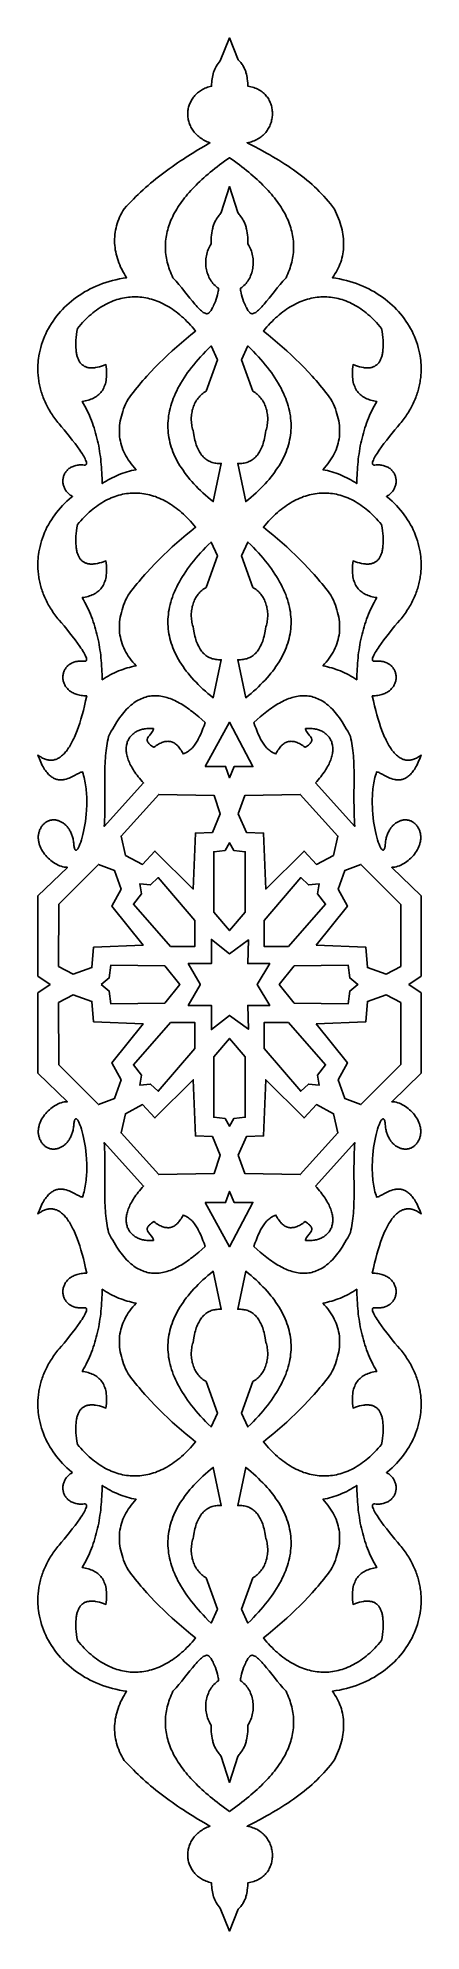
# Model space of a CAD drawing. Extents: x 205 to 285, y -198 to 197.
import ezdxf

# ---------------------------------------------------------------- set-up
doc = ezdxf.new("R2010")
doc.units = 0
doc.layers.add('LAYER_1', color=18, linetype='CONTINUOUS')

msp = doc.modelspace()

# ---------------------------------------------------------------- linework, layer by layer
at = {"layer": 'LAYER_1'}
for points in [[(212.41, -101.83), (212.2, -101.66), (211.7, -101.25), (211.22, -100.82), (210.76, -100.37), (210.31, -99.92), (209.88, -99.45), (209.47, -98.98), (209.07, -98.49), (208.7, -98), (208.34, -97.49), (208, -96.97), (207.67, -96.45), (207.37, -95.92), (207.08, -95.38), (206.82, -94.83), (206.57, -94.28), (206.34, -93.71), (206.13, -93.15), (205.94, -92.57), (205.78, -92), (205.63, -91.41), (205.5, -90.83), (205.39, -90.24), (205.31, -89.64), (205.27, -89.34), (205.24, -89.05), (205.22, -88.75), (205.2, -88.45), (205.19, -88.15), (205.18, -87.84), (205.18, -87.54), (205.18, -87.24), (205.19, -86.94), (205.2, -86.64), (205.22, -86.33), (205.24, -86.03), (205.28, -85.73), (205.31, -85.43), (205.35, -85.12), (205.4, -84.82), (205.45, -84.52), (205.51, -84.21), (205.58, -83.91), (205.65, -83.61), (205.73, -83.31), (205.81, -83.01), (205.9, -82.71), (205.99, -82.41), (206.09, -82.11), (206.2, -81.81), (206.31, -81.51), (206.43, -81.21), (206.55, -80.91), (206.68, -80.62), (206.82, -80.32), (206.96, -80.03), (207.11, -79.74), (207.26, -79.44), (207.43, -79.15), (207.59, -78.86), (207.77, -78.57), (207.95, -78.29), (208.13, -78), (208.32, -77.72), (208.52, -77.43), (208.73, -77.15), (208.94, -76.87), (209.16, -76.59), (209.38, -76.32), (209.61, -76.04), (210.12, -75.45), (210.66, -74.8), (211.22, -74.11), (211.8, -73.4), (212.37, -72.67), (212.93, -71.94), (213.46, -71.22), (213.95, -70.53), (214.18, -70.2), (214.39, -69.88), (214.58, -69.57), (214.75, -69.27), (214.91, -68.99), (215.04, -68.73), (215.15, -68.49), (215.24, -68.27), (215.3, -68.07), (215.32, -67.98), (215.33, -67.89), (215.34, -67.81), (215.33, -67.74), (215.32, -67.68), (215.3, -67.62), (215.28, -67.57), (215.24, -67.53), (215.2, -67.49), (215.15, -67.46), (215.08, -67.44), (215.01, -67.43), (214.93, -67.43), (214.84, -67.44), (214.57, -67.46), (214.31, -67.47), (214.06, -67.47), (213.82, -67.46), (213.58, -67.44), (213.35, -67.4), (213.13, -67.36), (212.92, -67.31), (212.72, -67.24), (212.52, -67.17), (212.34, -67.09), (212.16, -67), (211.99, -66.91), (211.82, -66.8), (211.67, -66.69), (211.53, -66.57), (211.39, -66.45), (211.26, -66.32), (211.14, -66.18), (211.03, -66.04), (210.93, -65.89), (210.84, -65.74), (210.75, -65.59), (210.68, -65.43), (210.61, -65.26), (210.56, -65.1), (210.51, -64.93), (210.47, -64.76), (210.44, -64.59), (210.42, -64.41), (210.4, -64.24), (210.4, -64.06), (210.41, -63.88), (210.42, -63.71), (210.45, -63.53), (210.48, -63.36), (210.52, -63.18), (210.58, -63.01), (210.64, -62.84), (210.71, -62.67), (210.79, -62.5), (210.88, -62.34), (210.98, -62.18), (211.09, -62.02), (211.21, -61.87), (211.34, -61.72), (211.48, -61.57), (211.63, -61.44), (211.78, -61.3), (211.95, -61.18), (212.13, -61.06), (212.32, -60.94), (212.52, -60.83), (212.73, -60.73), (212.95, -60.64), (213.17, -60.56), (213.41, -60.48), (213.66, -60.42), (213.92, -60.36), (214.19, -60.31), (214.47, -60.28), (214.76, -60.25), (215.06, -60.23), (215.38, -60.23), (215.15, -59.17), (214.92, -58.16), (214.68, -57.19), (214.43, -56.26), (214.17, -55.38), (213.91, -54.53), (213.64, -53.74), (213.37, -52.98), (213.09, -52.27), (212.94, -51.93), (212.8, -51.61), (212.66, -51.29), (212.51, -50.98), (212.36, -50.69), (212.21, -50.4), (212.06, -50.13), (211.91, -49.86), (211.75, -49.61), (211.6, -49.37), (211.44, -49.14), (211.28, -48.92), (211.12, -48.71), (210.96, -48.51), (210.8, -48.32), (210.64, -48.15), (210.47, -47.98), (210.3, -47.83), (210.14, -47.68), (209.97, -47.55), (209.8, -47.43), (209.63, -47.31), (209.46, -47.21), (209.28, -47.12), (209.11, -47.04), (208.93, -46.98), (208.75, -46.92), (208.58, -46.87), (208.4, -46.84), (208.22, -46.81), (208.04, -46.8), (207.85, -46.79), (207.67, -46.8), (207.48, -46.82), (207.3, -46.85), (207.11, -46.89), (206.92, -46.94), (206.73, -47), (206.54, -47.07), (206.35, -47.15), (206.16, -47.25), (205.97, -47.35), (205.78, -47.47), (205.58, -47.6), (205.38, -47.73), (205.19, -47.88), (205.34, -47.47), (205.49, -47.08), (205.64, -46.71), (205.8, -46.36), (205.95, -46.03), (206.11, -45.72), (206.27, -45.42), (206.43, -45.15), (206.59, -44.89), (206.76, -44.64), (206.92, -44.42), (207.09, -44.21), (207.25, -44.02), (207.42, -43.84), (207.59, -43.68), (207.76, -43.53), (207.93, -43.39), (208.1, -43.27), (208.27, -43.16), (208.44, -43.06), (208.61, -42.98), (208.78, -42.91), (208.95, -42.84), (209.12, -42.79), (209.29, -42.75), (209.46, -42.72), (209.63, -42.7), (209.79, -42.69), (209.96, -42.68), (210.13, -42.69), (210.29, -42.7), (210.45, -42.72), (210.62, -42.74), (210.78, -42.77), (211.1, -42.85), (211.41, -42.95), (211.71, -43.06), (212.01, -43.19), (212.3, -43.32), (212.57, -43.46), (212.84, -43.6), (213.34, -43.88), (213.78, -44.11), (213.98, -44.21), (214.17, -44.28), (214.33, -44.33), (214.41, -44.35), (214.48, -44.35), (214.6, -43.98), (214.72, -43.61), (214.82, -43.23), (214.91, -42.84), (215, -42.45), (215.07, -42.05), (215.14, -41.65), (215.2, -41.25), (215.25, -40.84), (215.29, -40.44), (215.32, -40.03), (215.35, -39.62), (215.37, -39.21), (215.39, -38.8), (215.39, -38.38), (215.39, -37.97), (215.39, -37.57), (215.38, -37.16), (215.36, -36.75), (215.34, -36.35), (215.28, -35.56), (215.2, -34.78), (215.1, -34.03), (214.99, -33.3), (214.87, -32.61), (214.73, -31.94), (214.59, -31.32), (214.44, -30.73), (214.29, -30.19), (214.13, -29.71), (213.97, -29.27), (213.89, -29.08), (213.81, -28.9), (213.73, -28.73), (213.65, -28.58), (213.57, -28.45), (213.5, -28.34), (213.43, -28.24), (213.35, -28.16), (213.28, -28.1), (213.22, -28.06), (213.15, -28.04), (213.09, -28.03), (213.03, -28.05), (212.98, -28.09), (212.92, -28.15), (212.88, -28.24), (212.83, -28.34), (212.79, -28.47), (212.76, -28.63), (212.73, -28.8), (212.7, -29.01), (212.68, -29.23), (212.66, -29.47), (212.63, -29.7), (212.6, -29.93), (212.56, -30.15), (212.52, -30.37), (212.47, -30.58), (212.41, -30.79), (212.35, -30.99), (212.28, -31.18), (212.21, -31.37), (212.13, -31.56), (212.05, -31.74), (211.97, -31.91), (211.88, -32.08), (211.78, -32.24), (211.68, -32.39), (211.58, -32.54), (211.48, -32.69), (211.37, -32.83), (211.26, -32.96), (211.14, -33.09), (211.02, -33.21), (210.9, -33.33), (210.78, -33.43), (210.65, -33.54), (210.53, -33.64), (210.4, -33.73), (210.27, -33.81), (210.13, -33.89), (210, -33.96), (209.86, -34.03), (209.72, -34.09), (209.58, -34.15), (209.44, -34.19), (209.3, -34.23), (209.16, -34.27), (209.02, -34.3), (208.88, -34.32), (208.74, -34.34), (208.6, -34.35), (208.46, -34.35), (208.32, -34.34), (208.18, -34.33), (208.04, -34.32), (207.9, -34.29), (207.76, -34.26), (207.63, -34.22), (207.49, -34.18), (207.36, -34.13), (207.23, -34.07), (207.1, -34), (206.98, -33.93), (206.85, -33.85), (206.73, -33.77), (206.61, -33.67), (206.5, -33.57), (206.39, -33.47), (206.28, -33.35), (206.17, -33.23), (206.07, -33.1), (205.97, -32.96), (205.88, -32.82), (205.79, -32.67), (205.7, -32.51), (205.62, -32.35), (205.55, -32.18), (205.49, -32.02), (205.43, -31.85), (205.38, -31.68), (205.35, -31.51), (205.31, -31.34), (205.29, -31.17), (205.27, -31), (205.26, -30.83), (205.26, -30.66), (205.27, -30.49), (205.28, -30.32), (205.3, -30.14), (205.32, -29.97), (205.35, -29.8), (205.39, -29.63), (205.43, -29.46), (205.48, -29.29), (205.53, -29.12), (205.59, -28.95), (205.66, -28.79), (205.8, -28.46), (205.97, -28.13), (206.16, -27.82), (206.36, -27.51), (206.58, -27.21), (206.81, -26.92), (207.06, -26.64), (207.32, -26.37), (207.59, -26.12), (207.88, -25.88), (208.17, -25.65), (208.47, -25.44), (208.77, -25.25), (209.09, -25.08), (209.4, -24.92), (209.72, -24.79), (210.04, -24.67), (210.37, -24.58), (210.69, -24.51), (210.85, -24.49), (211.01, -24.47), (211.17, -24.45), (211.33, -24.45), (205.19, -18.51), (205.19, -1.77), (207.73, 0), (205.19, 1.76), (205.19, 18.51), (211.33, 24.44), (211.17, 24.45), (211.01, 24.46), (210.85, 24.48), (210.69, 24.51), (210.37, 24.58), (210.04, 24.67), (209.72, 24.79), (209.4, 24.92), (209.09, 25.08), (208.77, 25.25), (208.47, 25.44), (208.17, 25.65), (207.88, 25.88), (207.59, 26.12), (207.32, 26.37), (207.06, 26.64), (206.81, 26.92), (206.58, 27.21), (206.36, 27.51), (206.16, 27.82), (205.97, 28.13), (205.8, 28.46), (205.66, 28.79), (205.59, 28.95), (205.53, 29.12), (205.48, 29.29), (205.43, 29.46), (205.39, 29.63), (205.35, 29.8), (205.32, 29.97), (205.3, 30.14), (205.28, 30.31), (205.27, 30.48), (205.26, 30.66), (205.26, 30.83), (205.27, 31), (205.29, 31.17), (205.31, 31.34), (205.35, 31.51), (205.38, 31.68), (205.43, 31.85), (205.49, 32.01), (205.55, 32.18), (205.62, 32.34), (205.7, 32.51), (205.79, 32.67), (205.88, 32.82), (205.97, 32.96), (206.07, 33.1), (206.17, 33.23), (206.28, 33.35), (206.39, 33.46), (206.5, 33.57), (206.61, 33.67), (206.73, 33.76), (206.85, 33.85), (206.98, 33.93), (207.1, 34), (207.23, 34.07), (207.36, 34.13), (207.49, 34.18), (207.63, 34.22), (207.76, 34.26), (207.9, 34.29), (208.04, 34.31), (208.18, 34.33), (208.32, 34.34), (208.46, 34.35), (208.6, 34.34), (208.74, 34.33), (208.88, 34.32), (209.02, 34.3), (209.16, 34.27), (209.3, 34.23), (209.44, 34.19), (209.58, 34.14), (209.72, 34.09), (209.86, 34.03), (210, 33.96), (210.13, 33.89), (210.27, 33.81), (210.4, 33.73), (210.53, 33.63), (210.65, 33.54), (210.78, 33.43), (210.9, 33.32), (211.02, 33.21), (211.14, 33.09), (211.26, 32.96), (211.37, 32.83), (211.48, 32.69), (211.58, 32.54), (211.68, 32.39), (211.78, 32.24), (211.88, 32.07), (211.97, 31.91), (212.05, 31.73), (212.13, 31.56), (212.21, 31.37), (212.28, 31.18), (212.35, 30.99), (212.41, 30.79), (212.47, 30.58), (212.52, 30.37), (212.56, 30.15), (212.6, 29.93), (212.63, 29.7), (212.66, 29.47), (212.68, 29.23), (212.7, 29), (212.73, 28.8), (212.76, 28.62), (212.79, 28.47), (212.83, 28.34), (212.88, 28.24), (212.92, 28.15), (212.98, 28.09), (213.03, 28.05), (213.09, 28.03), (213.15, 28.03), (213.22, 28.05), (213.28, 28.1), (213.35, 28.16), (213.43, 28.24), (213.5, 28.33), (213.57, 28.45), (213.65, 28.58), (213.73, 28.73), (213.81, 28.89), (213.89, 29.07), (213.97, 29.27), (214.13, 29.7), (214.29, 30.19), (214.44, 30.73), (214.59, 31.31), (214.73, 31.94), (214.87, 32.6), (214.99, 33.3), (215.1, 34.03), (215.2, 34.78), (215.28, 35.56), (215.34, 36.35), (215.36, 36.75), (215.38, 37.16), (215.39, 37.56), (215.39, 37.97), (215.39, 38.38), (215.39, 38.79), (215.37, 39.2), (215.35, 39.62), (215.32, 40.03), (215.29, 40.44), (215.25, 40.84), (215.2, 41.25), (215.14, 41.65), (215.07, 42.05), (215, 42.45), (214.91, 42.84), (214.82, 43.22), (214.72, 43.61), (214.6, 43.98), (214.48, 44.35), (214.41, 44.34), (214.33, 44.33), (214.17, 44.28), (213.98, 44.2), (213.78, 44.11), (213.34, 43.88), (212.84, 43.6), (212.57, 43.46), (212.3, 43.32), (212.01, 43.19), (211.71, 43.06), (211.41, 42.95), (211.1, 42.85), (210.78, 42.77), (210.62, 42.74), (210.45, 42.71), (210.29, 42.69), (210.13, 42.68), (209.96, 42.68), (209.79, 42.68), (209.63, 42.7), (209.46, 42.72), (209.29, 42.75), (209.12, 42.79), (208.95, 42.84), (208.78, 42.9), (208.61, 42.98), (208.44, 43.06), (208.27, 43.16), (208.1, 43.27), (207.93, 43.39), (207.76, 43.52), (207.59, 43.67), (207.42, 43.84), (207.25, 44.02), (207.09, 44.21), (206.92, 44.42), (206.76, 44.64), (206.59, 44.88), (206.43, 45.14), (206.27, 45.42), (206.11, 45.71), (205.95, 46.03), (205.8, 46.36), (205.64, 46.71), (205.49, 47.08), (205.34, 47.47), (205.19, 47.88), (205.38, 47.73), (205.58, 47.59), (205.78, 47.47), (205.97, 47.35), (206.16, 47.25), (206.35, 47.15), (206.54, 47.07), (206.73, 47), (206.92, 46.94), (207.11, 46.88), (207.3, 46.84), (207.48, 46.82), (207.67, 46.8), (207.85, 46.79), (208.04, 46.79), (208.22, 46.81), (208.4, 46.83), (208.58, 46.87), (208.75, 46.92), (208.93, 46.97), (209.11, 47.04), (209.28, 47.12), (209.46, 47.21), (209.63, 47.31), (209.8, 47.42), (209.97, 47.55), (210.14, 47.68), (210.3, 47.82), (210.47, 47.98), (210.64, 48.14), (210.8, 48.32), (210.96, 48.51), (211.12, 48.71), (211.28, 48.92), (211.44, 49.14), (211.6, 49.37), (211.75, 49.61), (211.91, 49.86), (212.06, 50.12), (212.21, 50.4), (212.36, 50.68), (212.51, 50.98), (212.66, 51.29), (212.8, 51.6), (212.94, 51.93), (213.09, 52.27), (213.37, 52.98), (213.64, 53.74), (213.91, 54.53), (214.17, 55.37), (214.43, 56.26), (214.68, 57.18), (214.92, 58.15), (215.15, 59.17), (215.38, 60.23), (215.06, 60.23), (214.76, 60.25), (214.47, 60.27), (214.19, 60.31), (213.92, 60.36), (213.66, 60.42), (213.41, 60.48), (213.17, 60.56), (212.95, 60.64), (212.73, 60.73), (212.52, 60.83), (212.32, 60.94), (212.13, 61.05), (211.95, 61.17), (211.78, 61.3), (211.63, 61.43), (211.48, 61.57), (211.34, 61.72), (211.21, 61.86), (211.09, 62.02), (210.98, 62.17), (210.88, 62.33), (210.79, 62.5), (210.71, 62.67), (210.64, 62.83), (210.58, 63.01), (210.52, 63.18), (210.48, 63.35), (210.45, 63.53), (210.42, 63.71), (210.41, 63.88), (210.4, 64.06), (210.4, 64.24), (210.42, 64.41), (210.44, 64.59), (210.47, 64.76), (210.51, 64.93), (210.56, 65.1), (210.61, 65.26), (210.68, 65.42), (210.75, 65.58), (210.84, 65.74), (210.93, 65.89), (211.03, 66.04), (211.14, 66.18), (211.26, 66.31), (211.39, 66.45), (211.53, 66.57), (211.67, 66.69), (211.82, 66.8), (211.99, 66.9), (212.16, 67), (212.34, 67.09), (212.52, 67.17), (212.72, 67.24), (212.92, 67.3), (213.13, 67.36), (213.35, 67.4), (213.58, 67.43), (213.82, 67.46), (214.06, 67.47), (214.31, 67.47), (214.57, 67.46), (214.84, 67.43), (214.93, 67.43), (215.01, 67.43), (215.08, 67.44), (215.15, 67.46), (215.2, 67.49), (215.24, 67.52), (215.28, 67.57), (215.3, 67.62), (215.32, 67.68), (215.33, 67.74), (215.34, 67.81), (215.33, 67.89), (215.32, 67.97), (215.3, 68.06), (215.24, 68.26), (215.15, 68.49), (215.04, 68.73), (214.91, 68.99), (214.75, 69.27), (214.58, 69.56), (214.39, 69.87), (214.18, 70.2), (213.95, 70.53), (213.46, 71.22), (212.93, 71.94), (212.37, 72.67), (211.8, 73.4), (211.22, 74.11), (210.66, 74.8), (210.12, 75.45), (209.61, 76.04), (209.38, 76.31), (209.16, 76.59), (208.94, 76.87), (208.73, 77.15), (208.52, 77.43), (208.32, 77.71), (208.13, 78), (207.95, 78.29), (207.77, 78.57), (207.59, 78.86), (207.43, 79.15), (207.26, 79.44), (207.11, 79.73), (206.96, 80.03), (206.82, 80.32), (206.68, 80.62), (206.55, 80.91), (206.43, 81.21), (206.31, 81.51), (206.2, 81.81), (206.09, 82.1), (205.99, 82.4), (205.9, 82.7), (205.81, 83.01), (205.73, 83.31), (205.65, 83.61), (205.58, 83.91), (205.51, 84.21), (205.45, 84.51), (205.4, 84.82), (205.35, 85.12), (205.31, 85.42), (205.28, 85.73), (205.24, 86.03), (205.22, 86.33), (205.2, 86.63), (205.19, 86.94), (205.18, 87.24), (205.18, 87.54), (205.18, 87.84), (205.19, 88.14), (205.2, 88.44), (205.22, 88.74), (205.24, 89.04), (205.27, 89.34), (205.31, 89.64), (205.39, 90.24), (205.5, 90.83), (205.63, 91.41), (205.78, 92), (205.94, 92.57), (206.13, 93.15), (206.34, 93.71), (206.57, 94.27), (206.82, 94.83), (207.08, 95.38), (207.37, 95.92), (207.67, 96.45), (208, 96.97), (208.34, 97.49), (208.7, 97.99), (209.07, 98.49), (209.47, 98.98), (209.88, 99.45), (210.31, 99.92), (210.76, 100.37), (211.22, 100.81), (211.7, 101.24), (212.2, 101.66), (212.41, 101.82), (212.32, 101.87), (212.13, 101.99), (211.95, 102.11), (211.78, 102.23), (211.63, 102.37), (211.48, 102.5), (211.34, 102.65), (211.21, 102.8), (211.09, 102.95), (210.98, 103.11), (210.88, 103.27), (210.79, 103.43), (210.71, 103.6), (210.64, 103.77), (210.58, 103.94), (210.52, 104.11), (210.48, 104.29), (210.45, 104.46), (210.42, 104.64), (210.41, 104.81), (210.4, 104.99), (210.4, 105.17), (210.42, 105.34), (210.44, 105.52), (210.47, 105.69), (210.51, 105.86), (210.56, 106.03), (210.61, 106.19), (210.68, 106.36), (210.75, 106.52), (210.84, 106.67), (210.93, 106.82), (211.03, 106.97), (211.14, 107.11), (211.26, 107.25), (211.39, 107.38), (211.53, 107.5), (211.67, 107.62), (211.82, 107.73), (211.99, 107.84), (212.16, 107.93), (212.34, 108.02), (212.52, 108.1), (212.72, 108.17), (212.92, 108.24), (213.13, 108.29), (213.35, 108.33), (213.58, 108.37), (213.82, 108.39), (214.06, 108.4), (214.31, 108.4), (214.57, 108.39), (214.84, 108.37), (214.93, 108.36), (215.01, 108.36), (215.08, 108.37), (215.15, 108.39), (215.2, 108.42), (215.24, 108.46), (215.28, 108.5), (215.3, 108.55), (215.32, 108.61), (215.33, 108.67), (215.34, 108.74), (215.33, 108.82), (215.32, 108.91), (215.3, 109), (215.24, 109.2), (215.15, 109.42), (215.04, 109.66), (214.91, 109.92), (214.75, 110.2), (214.58, 110.5), (214.39, 110.8), (214.18, 111.13), (213.95, 111.46), (213.46, 112.15), (212.93, 112.87), (212.37, 113.6), (211.8, 114.33), (211.22, 115.04), (210.66, 115.73), (210.12, 116.38), (209.61, 116.97), (209.38, 117.25), (209.16, 117.52), (208.94, 117.8), (208.73, 118.08), (208.52, 118.36), (208.32, 118.65), (208.13, 118.93), (207.95, 119.22), (207.77, 119.5), (207.59, 119.79), (207.43, 120.08), (207.26, 120.37), (207.11, 120.67), (206.96, 120.96), (206.82, 121.25), (206.68, 121.55), (206.55, 121.84), (206.43, 122.14), (206.31, 122.44), (206.2, 122.74), (206.09, 123.04), (205.99, 123.34), (205.9, 123.64), (205.81, 123.94), (205.73, 124.24), (205.65, 124.54), (205.58, 124.84), (205.51, 125.14), (205.45, 125.45), (205.4, 125.75), (205.35, 126.05), (205.31, 126.36), (205.28, 126.66), (205.24, 126.96), (205.22, 127.26), (205.2, 127.57), (205.19, 127.87), (205.18, 128.17), (205.18, 128.47), (205.18, 128.77), (205.19, 129.08), (205.2, 129.38), (205.22, 129.68), (205.24, 129.98), (205.27, 130.27), (205.31, 130.57), (205.39, 131.17), (205.5, 131.76), (205.63, 132.34), (205.78, 132.93), (205.94, 133.5), (206.13, 134.08), (206.34, 134.64), (206.57, 135.21), (206.82, 135.76), (207.08, 136.31), (207.37, 136.85), (207.67, 137.38), (208, 137.9), (208.34, 138.42), (208.7, 138.93), (209.07, 139.42), (209.47, 139.91), (209.88, 140.38), (210.31, 140.85), (210.76, 141.3), (211.22, 141.75), (211.7, 142.18), (212.2, 142.59), (212.71, 143), (213.24, 143.39), (213.79, 143.77), (214.35, 144.13), (214.92, 144.48), (215.51, 144.81), (216.12, 145.13), (216.74, 145.43), (217.37, 145.71), (218.02, 145.98), (218.69, 146.23), (219.36, 146.46), (220.05, 146.67), (220.76, 146.87), (221.47, 147.04), (222.2, 147.2), (222.95, 147.33), (223.7, 147.45), (223.42, 147.89), (223.16, 148.33), (222.91, 148.78), (222.68, 149.22), (222.46, 149.67), (222.26, 150.12), (222.08, 150.57), (221.92, 151.02), (221.77, 151.47), (221.63, 151.93), (221.52, 152.38), (221.42, 152.84), (221.34, 153.29), (221.28, 153.75), (221.23, 154.2), (221.2, 154.66), (221.19, 155.11), (221.2, 155.57), (221.22, 156.02), (221.26, 156.48), (221.32, 156.93), (221.4, 157.38), (221.5, 157.84), (221.61, 158.29), (221.74, 158.74), (221.9, 159.19), (222.07, 159.64), (222.25, 160.09), (222.46, 160.53), (222.69, 160.98), (222.93, 161.42), (223.2, 161.86), (223.67, 162.38), (224.14, 162.89), (224.62, 163.39), (225.11, 163.88), (225.61, 164.37), (226.11, 164.85), (226.62, 165.33), (227.13, 165.8), (227.65, 166.26), (228.18, 166.72), (228.71, 167.17), (229.25, 167.62), (229.8, 168.06), (230.35, 168.5), (230.91, 168.93), (231.47, 169.36), (232.03, 169.78), (232.61, 170.19), (233.18, 170.61), (233.77, 171.01), (234.35, 171.42), (234.94, 171.82), (235.54, 172.21), (236.14, 172.6), (237.35, 173.37), (238.58, 174.12), (239.83, 174.86), (241.09, 175.59), (240.79, 175.71), (240.5, 175.83), (240.22, 175.97), (239.95, 176.11), (239.69, 176.25), (239.44, 176.41), (239.2, 176.57), (238.98, 176.74), (238.76, 176.91), (238.55, 177.09), (238.35, 177.27), (238.16, 177.46), (237.99, 177.65), (237.82, 177.85), (237.66, 178.05), (237.51, 178.26), (237.38, 178.47), (237.25, 178.68), (237.13, 178.9), (237.02, 179.12), (236.92, 179.34), (236.83, 179.56), (236.75, 179.79), (236.68, 180.02), (236.62, 180.25), (236.57, 180.48), (236.53, 180.71), (236.5, 180.94), (236.48, 181.17), (236.46, 181.41), (236.46, 181.64), (236.47, 181.87), (236.48, 182.1), (236.51, 182.33), (236.54, 182.56), (236.58, 182.79), (236.64, 183.02), (236.7, 183.24), (236.77, 183.46), (236.85, 183.68), (236.94, 183.9), (237.04, 184.11), (237.14, 184.32), (237.26, 184.52), (237.38, 184.72), (237.52, 184.92), (237.66, 185.11), (237.81, 185.3), (237.97, 185.48), (238.14, 185.66), (238.32, 185.83), (238.51, 186), (238.7, 186.16), (238.91, 186.31), (239.12, 186.46), (239.34, 186.6), (239.57, 186.73), (239.81, 186.85), (240.06, 186.97), (240.32, 187.08), (240.58, 187.18), (240.85, 187.27), (241.13, 187.35), (241.42, 187.42), (241.44, 187.83), (241.47, 188.23), (241.51, 188.6), (241.56, 188.97), (241.62, 189.32), (241.69, 189.66), (241.78, 190), (241.87, 190.32), (241.99, 190.63), (242.11, 190.94), (242.26, 191.25), (242.42, 191.54), (242.59, 191.84), (242.78, 192.13), (242.99, 192.42), (243.22, 192.71), (245.18, 197.5), (247.01, 192.91), (247.19, 192.72), (247.37, 192.53), (247.52, 192.34), (247.67, 192.15), (247.81, 191.96), (247.93, 191.77), (248.05, 191.59), (248.15, 191.4), (248.25, 191.21), (248.34, 191.02), (248.42, 190.84), (248.49, 190.65), (248.56, 190.47), (248.61, 190.29), (248.71, 189.93), (248.79, 189.57), (248.84, 189.23), (248.89, 188.89), (248.92, 188.57), (248.97, 187.95), (248.99, 187.66), (249.02, 187.39), (249.35, 187.34), (249.66, 187.28), (249.96, 187.2), (250.26, 187.11), (250.54, 187.02), (250.81, 186.91), (251.07, 186.79), (251.32, 186.66), (251.56, 186.52), (251.79, 186.37), (252, 186.21), (252.21, 186.04), (252.41, 185.87), (252.59, 185.69), (252.77, 185.5), (252.93, 185.3), (253.08, 185.1), (253.23, 184.89), (253.36, 184.68), (253.48, 184.46), (253.59, 184.23), (253.69, 184.01), (253.78, 183.77), (253.86, 183.54), (253.93, 183.3), (253.99, 183.05), (254.04, 182.81), (254.08, 182.56), (254.11, 182.31), (254.13, 182.06), (254.13, 181.81), (254.13, 181.56), (254.12, 181.31), (254.1, 181.05), (254.07, 180.8), (254.02, 180.55), (253.97, 180.3), (253.91, 180.06), (253.84, 179.81), (253.75, 179.57), (253.66, 179.33), (253.56, 179.1), (253.45, 178.87), (253.32, 178.64), (253.19, 178.42), (253.05, 178.2), (252.9, 177.99), (252.74, 177.78), (252.57, 177.58), (252.39, 177.39), (252.2, 177.21), (252, 177.03), (251.79, 176.86), (251.57, 176.7), (251.34, 176.54), (251.1, 176.4), (250.86, 176.26), (250.6, 176.14), (250.33, 176.02), (250.06, 175.92), (249.77, 175.82), (249.48, 175.74), (249.17, 175.67), (248.86, 175.62), (250.23, 174.9), (251.58, 174.18), (252.91, 173.45), (253.56, 173.08), (254.2, 172.71), (254.84, 172.33), (255.47, 171.95), (256.1, 171.57), (256.71, 171.18), (257.32, 170.78), (257.92, 170.38), (258.51, 169.97), (259.09, 169.56), (259.67, 169.14), (260.23, 168.71), (260.79, 168.27), (261.33, 167.83), (261.87, 167.38), (262.4, 166.92), (262.91, 166.45), (263.42, 165.97), (263.92, 165.48), (264.4, 164.98), (264.88, 164.47), (265.34, 163.94), (265.79, 163.41), (266.23, 162.87), (266.66, 162.31), (267.08, 161.74), (267.31, 161.26), (267.54, 160.77), (267.74, 160.29), (267.93, 159.81), (268.11, 159.34), (268.27, 158.86), (268.42, 158.38), (268.54, 157.91), (268.66, 157.44), (268.76, 156.97), (268.84, 156.51), (268.9, 156.04), (268.95, 155.58), (268.98, 155.12), (269, 154.67), (269, 154.22), (268.98, 153.77), (268.95, 153.32), (268.9, 152.87), (268.83, 152.43), (268.74, 152), (268.64, 151.56), (268.52, 151.13), (268.38, 150.71), (268.23, 150.29), (268.06, 149.87), (267.87, 149.45), (267.66, 149.04), (267.43, 148.64), (267.19, 148.24), (266.93, 147.84), (266.65, 147.45), (267.4, 147.33), (268.15, 147.2), (268.88, 147.04), (269.59, 146.87), (270.3, 146.67), (270.99, 146.46), (271.66, 146.23), (272.33, 145.98), (272.98, 145.71), (273.61, 145.43), (274.23, 145.13), (274.84, 144.81), (275.43, 144.48), (276, 144.13), (276.56, 143.77), (277.11, 143.39), (277.64, 143), (278.15, 142.59), (278.65, 142.18), (279.13, 141.75), (279.59, 141.3), (280.04, 140.85), (280.47, 140.38), (280.88, 139.91), (281.28, 139.42), (281.65, 138.93), (282.01, 138.42), (282.35, 137.9), (282.68, 137.38), (282.98, 136.85), (283.27, 136.31), (283.53, 135.76), (283.78, 135.21), (284.01, 134.64), (284.22, 134.08), (284.41, 133.5), (284.57, 132.93), (284.72, 132.34), (284.85, 131.76), (284.96, 131.17), (285.04, 130.57), (285.08, 130.27), (285.11, 129.98), (285.13, 129.68), (285.15, 129.38), (285.16, 129.08), (285.17, 128.77), (285.18, 128.47), (285.17, 128.17), (285.16, 127.87), (285.15, 127.57), (285.13, 127.26), (285.11, 126.96), (285.08, 126.66), (285.04, 126.36), (285, 126.05), (284.95, 125.75), (284.9, 125.45), (284.84, 125.14), (284.77, 124.84), (284.7, 124.54), (284.62, 124.24), (284.54, 123.94), (284.45, 123.64), (284.36, 123.34), (284.26, 123.04), (284.15, 122.74), (284.04, 122.44), (283.92, 122.14), (283.8, 121.84), (283.67, 121.55), (283.53, 121.25), (283.39, 120.96), (283.24, 120.67), (283.09, 120.37), (282.93, 120.08), (282.76, 119.79), (282.58, 119.5), (282.4, 119.22), (282.22, 118.93), (282.03, 118.65), (281.83, 118.36), (281.62, 118.08), (281.41, 117.8), (281.19, 117.52), (280.97, 117.25), (280.74, 116.97), (280.23, 116.38), (279.69, 115.73), (279.13, 115.04), (278.55, 114.33), (277.98, 113.6), (277.42, 112.87), (276.89, 112.15), (276.4, 111.46), (276.18, 111.13), (275.97, 110.8), (275.77, 110.5), (275.6, 110.2), (275.44, 109.92), (275.31, 109.66), (275.2, 109.42), (275.11, 109.2), (275.05, 109), (275.03, 108.91), (275.02, 108.82), (275.01, 108.74), (275.02, 108.67), (275.03, 108.61), (275.05, 108.55), (275.07, 108.5), (275.11, 108.46), (275.15, 108.42), (275.21, 108.39), (275.27, 108.37), (275.34, 108.36), (275.42, 108.36), (275.51, 108.37), (275.78, 108.39), (276.04, 108.4), (276.29, 108.4), (276.53, 108.39), (276.77, 108.37), (277, 108.33), (277.22, 108.29), (277.43, 108.24), (277.63, 108.17), (277.83, 108.1), (278.01, 108.02), (278.19, 107.93), (278.36, 107.84), (278.53, 107.73), (278.68, 107.62), (278.82, 107.5), (278.96, 107.38), (279.09, 107.25), (279.21, 107.11), (279.32, 106.97), (279.42, 106.82), (279.51, 106.67), (279.6, 106.52), (279.67, 106.36), (279.74, 106.19), (279.8, 106.03), (279.84, 105.86), (279.88, 105.69), (279.91, 105.52), (279.94, 105.34), (279.95, 105.17), (279.95, 104.99), (279.94, 104.81), (279.93, 104.64), (279.9, 104.46), (279.87, 104.29), (279.83, 104.11), (279.78, 103.94), (279.71, 103.77), (279.64, 103.6), (279.56, 103.43), (279.47, 103.27), (279.37, 103.11), (279.26, 102.95), (279.14, 102.8), (279.01, 102.65), (278.87, 102.5), (278.72, 102.37), (278.57, 102.23), (278.4, 102.11), (278.22, 101.99), (278.03, 101.87), (277.94, 101.82), (278.15, 101.66), (278.65, 101.24), (279.13, 100.81), (279.59, 100.37), (280.04, 99.92), (280.47, 99.45), (280.88, 98.98), (281.28, 98.49), (281.65, 97.99), (282.01, 97.49), (282.35, 96.97), (282.68, 96.45), (282.98, 95.92), (283.27, 95.38), (283.53, 94.83), (283.78, 94.27), (284.01, 93.71), (284.22, 93.15), (284.41, 92.57), (284.57, 92), (284.72, 91.41), (284.85, 90.83), (284.96, 90.24), (285.04, 89.64), (285.08, 89.34), (285.11, 89.04), (285.13, 88.74), (285.15, 88.44), (285.16, 88.14), (285.17, 87.84), (285.18, 87.54), (285.17, 87.24), (285.16, 86.94), (285.15, 86.63), (285.13, 86.33), (285.11, 86.03), (285.08, 85.73), (285.04, 85.42), (285, 85.12), (284.95, 84.82), (284.9, 84.51), (284.84, 84.21), (284.77, 83.91), (284.7, 83.61), (284.62, 83.31), (284.54, 83.01), (284.45, 82.7), (284.36, 82.4), (284.26, 82.1), (284.15, 81.81), (284.04, 81.51), (283.92, 81.21), (283.8, 80.91), (283.67, 80.62), (283.53, 80.32), (283.39, 80.03), (283.24, 79.73), (283.09, 79.44), (282.93, 79.15), (282.76, 78.86), (282.58, 78.57), (282.4, 78.29), (282.22, 78), (282.03, 77.71), (281.83, 77.43), (281.62, 77.15), (281.41, 76.87), (281.19, 76.59), (280.97, 76.31), (280.74, 76.04), (280.23, 75.45), (279.69, 74.8), (279.13, 74.11), (278.55, 73.4), (277.98, 72.67), (277.42, 71.94), (276.89, 71.22), (276.4, 70.53), (276.18, 70.2), (275.97, 69.87), (275.77, 69.56), (275.6, 69.27), (275.44, 68.99), (275.31, 68.73), (275.2, 68.49), (275.11, 68.26), (275.05, 68.06), (275.03, 67.97), (275.02, 67.89), (275.01, 67.81), (275.02, 67.74), (275.03, 67.68), (275.05, 67.62), (275.07, 67.57), (275.11, 67.52), (275.15, 67.49), (275.21, 67.46), (275.27, 67.44), (275.34, 67.43), (275.42, 67.43), (275.51, 67.43), (275.78, 67.46), (276.04, 67.47), (276.29, 67.47), (276.53, 67.46), (276.77, 67.43), (277, 67.4), (277.22, 67.36), (277.43, 67.3), (277.63, 67.24), (277.83, 67.17), (278.01, 67.09), (278.19, 67), (278.36, 66.9), (278.53, 66.8), (278.68, 66.69), (278.82, 66.57), (278.96, 66.45), (279.09, 66.31), (279.21, 66.18), (279.32, 66.04), (279.42, 65.89), (279.51, 65.74), (279.6, 65.58), (279.67, 65.42), (279.74, 65.26), (279.8, 65.1), (279.84, 64.93), (279.88, 64.76), (279.91, 64.59), (279.94, 64.41), (279.95, 64.24), (279.95, 64.06), (279.94, 63.88), (279.93, 63.71), (279.9, 63.53), (279.87, 63.35), (279.83, 63.18), (279.78, 63.01), (279.71, 62.83), (279.64, 62.67), (279.56, 62.5), (279.47, 62.33), (279.37, 62.17), (279.26, 62.02), (279.14, 61.86), (279.01, 61.72), (278.87, 61.57), (278.72, 61.43), (278.57, 61.3), (278.4, 61.17), (278.22, 61.05), (278.03, 60.94), (277.83, 60.83), (277.62, 60.73), (277.41, 60.64), (277.18, 60.56), (276.94, 60.48), (276.69, 60.42), (276.43, 60.36), (276.16, 60.31), (275.88, 60.27), (275.59, 60.25), (275.29, 60.23), (274.98, 60.23), (275.21, 59.17), (275.44, 58.15), (275.69, 57.18), (275.93, 56.26), (276.19, 55.37), (276.45, 54.53), (276.72, 53.74), (276.99, 52.98), (277.27, 52.27), (277.42, 51.93), (277.56, 51.6), (277.71, 51.29), (277.85, 50.98), (278, 50.68), (278.15, 50.4), (278.3, 50.12), (278.46, 49.86), (278.61, 49.61), (278.77, 49.37), (278.92, 49.14), (279.08, 48.92), (279.24, 48.71), (279.4, 48.51), (279.56, 48.32), (279.73, 48.14), (279.89, 47.98), (280.06, 47.82), (280.22, 47.68), (280.39, 47.55), (280.56, 47.42), (280.73, 47.31), (280.91, 47.21), (281.08, 47.12), (281.25, 47.04), (281.43, 46.97), (281.61, 46.92), (281.79, 46.87), (281.97, 46.83), (282.15, 46.81), (282.33, 46.79), (282.51, 46.79), (282.69, 46.8), (282.88, 46.82), (283.06, 46.84), (283.25, 46.88), (283.44, 46.94), (283.63, 47), (283.82, 47.07), (284.01, 47.15), (284.2, 47.25), (284.39, 47.35), (284.59, 47.47), (284.78, 47.59), (284.98, 47.73), (285.17, 47.88), (285.03, 47.47), (284.87, 47.08), (284.72, 46.71), (284.57, 46.36), (284.41, 46.03), (284.25, 45.71), (284.09, 45.42), (283.93, 45.14), (283.77, 44.88), (283.6, 44.64), (283.44, 44.42), (283.27, 44.21), (283.11, 44.02), (282.94, 43.84), (282.77, 43.67), (282.6, 43.52), (282.43, 43.39), (282.26, 43.27), (282.09, 43.16), (281.92, 43.06), (281.75, 42.98), (281.58, 42.9), (281.41, 42.84), (281.24, 42.79), (281.07, 42.75), (280.91, 42.72), (280.74, 42.7), (280.57, 42.68), (280.4, 42.68), (280.24, 42.68), (280.07, 42.69), (279.91, 42.71), (279.74, 42.74), (279.58, 42.77), (279.27, 42.85), (278.95, 42.95), (278.65, 43.06), (278.35, 43.19), (278.07, 43.32), (277.79, 43.46), (277.52, 43.6), (277.02, 43.88), (276.58, 44.11), (276.38, 44.2), (276.2, 44.28), (276.03, 44.33), (275.95, 44.34), (275.88, 44.35), (275.76, 43.98), (275.65, 43.61), (275.54, 43.22), (275.45, 42.84), (275.37, 42.45), (275.29, 42.05), (275.22, 41.65), (275.17, 41.25), (275.12, 40.84), (275.07, 40.44), (275.04, 40.03), (275.01, 39.62), (274.99, 39.2), (274.98, 38.79), (274.97, 38.38), (274.97, 37.97), (274.97, 37.56), (274.99, 37.16), (275, 36.75), (275.03, 36.35), (275.09, 35.56), (275.16, 34.78), (275.26, 34.03), (275.37, 33.3), (275.49, 32.6), (275.63, 31.94), (275.77, 31.31), (275.92, 30.73), (276.08, 30.19), (276.23, 29.7), (276.39, 29.27), (276.47, 29.07), (276.55, 28.89), (276.63, 28.73), (276.71, 28.58), (276.79, 28.45), (276.86, 28.33), (276.94, 28.24), (277.01, 28.16), (277.08, 28.1), (277.14, 28.05), (277.21, 28.03), (277.27, 28.03), (277.33, 28.05), (277.39, 28.09), (277.44, 28.15), (277.49, 28.24), (277.53, 28.34), (277.57, 28.47), (277.61, 28.62), (277.64, 28.8), (277.66, 29), (277.68, 29.23), (277.7, 29.47), (277.73, 29.7), (277.76, 29.93), (277.8, 30.15), (277.85, 30.37), (277.9, 30.58), (277.95, 30.79), (278.01, 30.99), (278.08, 31.18), (278.15, 31.37), (278.23, 31.56), (278.31, 31.73), (278.4, 31.91), (278.49, 32.07), (278.58, 32.24), (278.68, 32.39), (278.78, 32.54), (278.88, 32.69), (278.99, 32.83), (279.1, 32.96), (279.22, 33.09), (279.34, 33.21), (279.46, 33.32), (279.58, 33.43), (279.71, 33.54), (279.84, 33.63), (279.97, 33.73), (280.1, 33.81), (280.23, 33.89), (280.37, 33.96), (280.5, 34.03), (280.64, 34.09), (280.78, 34.14), (280.92, 34.19), (281.06, 34.23), (281.2, 34.27), (281.34, 34.3), (281.48, 34.32), (281.62, 34.33), (281.76, 34.34), (281.91, 34.35), (282.05, 34.34), (282.19, 34.33), (282.32, 34.31), (282.46, 34.29), (282.6, 34.26), (282.73, 34.22), (282.87, 34.18), (283, 34.13), (283.13, 34.07), (283.26, 34), (283.38, 33.93), (283.51, 33.85), (283.63, 33.76), (283.75, 33.67), (283.86, 33.57), (283.98, 33.46), (284.08, 33.35), (284.19, 33.23), (284.29, 33.1), (284.39, 32.96), (284.48, 32.82), (284.58, 32.67), (284.66, 32.51), (284.74, 32.34), (284.81, 32.18), (284.88, 32.01), (284.93, 31.85), (284.98, 31.68), (285.02, 31.51), (285.05, 31.34), (285.07, 31.17), (285.09, 31), (285.1, 30.83), (285.1, 30.66), (285.1, 30.48), (285.08, 30.31), (285.07, 30.14), (285.04, 29.97), (285.01, 29.8), (284.98, 29.63), (284.93, 29.46), (284.88, 29.29), (284.83, 29.12), (284.77, 28.95), (284.7, 28.79), (284.56, 28.46), (284.39, 28.13), (284.21, 27.82), (284, 27.51), (283.78, 27.21), (283.55, 26.92), (283.3, 26.64), (283.04, 26.37), (282.77, 26.12), (282.49, 25.88), (282.19, 25.65), (281.89, 25.44), (281.59, 25.25), (281.28, 25.08), (280.96, 24.92), (280.64, 24.79), (280.32, 24.67), (279.99, 24.58), (279.67, 24.51), (279.51, 24.48), (279.35, 24.46), (279.19, 24.45), (279.03, 24.44), (285.17, 18.51), (285.17, 1.76), (282.63, 0), (285.17, -1.77), (285.17, -18.51), (279.03, -24.45), (279.19, -24.45), (279.35, -24.47), (279.51, -24.49), (279.67, -24.51), (279.99, -24.58), (280.32, -24.67), (280.64, -24.79), (280.96, -24.92), (281.28, -25.08), (281.59, -25.25), (281.89, -25.44), (282.19, -25.65), (282.49, -25.88), (282.77, -26.12), (283.04, -26.37), (283.3, -26.64), (283.55, -26.92), (283.78, -27.21), (284, -27.51), (284.21, -27.82), (284.39, -28.13), (284.56, -28.46), (284.7, -28.79), (284.77, -28.95), (284.83, -29.12), (284.88, -29.29), (284.93, -29.46), (284.98, -29.63), (285.01, -29.8), (285.04, -29.97), (285.07, -30.14), (285.08, -30.32), (285.1, -30.49), (285.1, -30.66), (285.1, -30.83), (285.09, -31), (285.07, -31.17), (285.05, -31.34), (285.02, -31.51), (284.98, -31.68), (284.93, -31.85), (284.88, -32.02), (284.81, -32.18), (284.74, -32.35), (284.66, -32.51), (284.58, -32.67), (284.48, -32.82), (284.39, -32.96), (284.29, -33.1), (284.19, -33.23), (284.08, -33.35), (283.98, -33.47), (283.86, -33.57), (283.75, -33.67), (283.63, -33.77), (283.51, -33.85), (283.38, -33.93), (283.26, -34), (283.13, -34.07), (283, -34.13), (282.87, -34.18), (282.73, -34.22), (282.6, -34.26), (282.46, -34.29), (282.32, -34.32), (282.19, -34.33), (282.05, -34.34), (281.91, -34.35), (281.76, -34.35), (281.62, -34.34), (281.48, -34.32), (281.34, -34.3), (281.2, -34.27), (281.06, -34.23), (280.92, -34.19), (280.78, -34.15), (280.64, -34.09), (280.5, -34.03), (280.37, -33.96), (280.23, -33.89), (280.1, -33.81), (279.97, -33.73), (279.84, -33.64), (279.71, -33.54), (279.58, -33.43), (279.46, -33.33), (279.34, -33.21), (279.22, -33.09), (279.1, -32.96), (278.99, -32.83), (278.88, -32.69), (278.78, -32.54), (278.68, -32.39), (278.58, -32.24), (278.49, -32.08), (278.4, -31.91), (278.31, -31.74), (278.23, -31.56), (278.15, -31.37), (278.08, -31.18), (278.01, -30.99), (277.95, -30.79), (277.9, -30.58), (277.85, -30.37), (277.8, -30.15), (277.76, -29.93), (277.73, -29.7), (277.7, -29.47), (277.68, -29.23), (277.66, -29.01), (277.64, -28.8), (277.61, -28.63), (277.57, -28.47), (277.53, -28.34), (277.49, -28.24), (277.44, -28.15), (277.39, -28.09), (277.33, -28.05), (277.27, -28.03), (277.21, -28.04), (277.14, -28.06), (277.08, -28.1), (277.01, -28.16), (276.94, -28.24), (276.86, -28.34), (276.79, -28.45), (276.71, -28.58), (276.63, -28.73), (276.55, -28.9), (276.47, -29.08), (276.39, -29.27), (276.23, -29.71), (276.08, -30.19), (275.92, -30.73), (275.77, -31.32), (275.63, -31.94), (275.49, -32.61), (275.37, -33.3), (275.26, -34.03), (275.16, -34.78), (275.09, -35.56), (275.03, -36.35), (275, -36.75), (274.99, -37.16), (274.97, -37.57), (274.97, -37.97), (274.97, -38.38), (274.98, -38.8), (274.99, -39.21), (275.01, -39.62), (275.04, -40.03), (275.07, -40.44), (275.12, -40.84), (275.17, -41.25), (275.22, -41.65), (275.29, -42.05), (275.37, -42.45), (275.45, -42.84), (275.54, -43.23), (275.65, -43.61), (275.76, -43.98), (275.88, -44.35), (275.95, -44.35), (276.03, -44.33), (276.2, -44.28), (276.38, -44.21), (276.58, -44.11), (277.02, -43.88), (277.52, -43.6), (277.79, -43.46), (278.07, -43.32), (278.35, -43.19), (278.65, -43.06), (278.95, -42.95), (279.27, -42.85), (279.58, -42.77), (279.74, -42.74), (279.91, -42.72), (280.07, -42.7), (280.24, -42.69), (280.4, -42.68), (280.57, -42.69), (280.74, -42.7), (280.91, -42.72), (281.07, -42.75), (281.24, -42.79), (281.41, -42.84), (281.58, -42.91), (281.75, -42.98), (281.92, -43.06), (282.09, -43.16), (282.26, -43.27), (282.43, -43.39), (282.6, -43.53), (282.77, -43.68), (282.94, -43.84), (283.11, -44.02), (283.27, -44.21), (283.44, -44.42), (283.6, -44.64), (283.77, -44.89), (283.93, -45.15), (284.09, -45.42), (284.25, -45.72), (284.41, -46.03), (284.57, -46.36), (284.72, -46.71), (284.87, -47.08), (285.03, -47.47), (285.17, -47.88), (284.98, -47.73), (284.78, -47.6), (284.59, -47.47), (284.39, -47.35), (284.2, -47.25), (284.01, -47.15), (283.82, -47.07), (283.63, -47), (283.44, -46.94), (283.25, -46.89), (283.06, -46.85), (282.88, -46.82), (282.69, -46.8), (282.51, -46.79), (282.33, -46.8), (282.15, -46.81), (281.97, -46.84), (281.79, -46.87), (281.61, -46.92), (281.43, -46.98), (281.25, -47.04), (281.08, -47.12), (280.91, -47.21), (280.73, -47.31), (280.56, -47.43), (280.39, -47.55), (280.22, -47.68), (280.06, -47.83), (279.89, -47.98), (279.73, -48.15), (279.56, -48.32), (279.4, -48.51), (279.24, -48.71), (279.08, -48.92), (278.92, -49.14), (278.77, -49.37), (278.61, -49.61), (278.46, -49.86), (278.3, -50.13), (278.15, -50.4), (278, -50.69), (277.85, -50.98), (277.71, -51.29), (277.56, -51.61), (277.42, -51.93), (277.27, -52.27), (276.99, -52.98), (276.72, -53.74), (276.45, -54.53), (276.19, -55.38), (275.93, -56.26), (275.69, -57.19), (275.44, -58.16), (275.21, -59.17), (274.98, -60.23), (275.29, -60.23), (275.59, -60.25), (275.88, -60.28), (276.16, -60.31), (276.43, -60.36), (276.69, -60.42), (276.94, -60.48), (277.18, -60.56), (277.41, -60.64), (277.62, -60.73), (277.83, -60.83), (278.03, -60.94), (278.22, -61.06), (278.4, -61.18), (278.57, -61.3), (278.72, -61.44), (278.87, -61.57), (279.01, -61.72), (279.14, -61.87), (279.26, -62.02), (279.37, -62.18), (279.47, -62.34), (279.56, -62.5), (279.64, -62.67), (279.71, -62.84), (279.78, -63.01), (279.83, -63.18), (279.87, -63.36), (279.9, -63.53), (279.93, -63.71), (279.94, -63.88), (279.95, -64.06), (279.95, -64.24), (279.94, -64.41), (279.91, -64.59), (279.88, -64.76), (279.84, -64.93), (279.8, -65.1), (279.74, -65.26), (279.67, -65.43), (279.6, -65.59), (279.51, -65.74), (279.42, -65.89), (279.32, -66.04), (279.21, -66.18), (279.09, -66.32), (278.96, -66.45), (278.82, -66.57), (278.68, -66.69), (278.53, -66.8), (278.36, -66.91), (278.19, -67), (278.01, -67.09), (277.83, -67.17), (277.63, -67.24), (277.43, -67.31), (277.22, -67.36), (277, -67.4), (276.77, -67.44), (276.53, -67.46), (276.29, -67.47), (276.04, -67.47), (275.78, -67.46), (275.51, -67.44), (275.42, -67.43), (275.34, -67.43), (275.27, -67.44), (275.21, -67.46), (275.15, -67.49), (275.11, -67.53), (275.07, -67.57), (275.05, -67.62), (275.03, -67.68), (275.02, -67.74), (275.01, -67.81), (275.02, -67.89), (275.03, -67.98), (275.05, -68.07), (275.11, -68.27), (275.2, -68.49), (275.31, -68.73), (275.44, -68.99), (275.6, -69.27), (275.77, -69.57), (275.97, -69.88), (276.18, -70.2), (276.4, -70.53), (276.89, -71.22), (277.42, -71.94), (277.98, -72.67), (278.55, -73.4), (279.13, -74.11), (279.69, -74.8), (280.23, -75.45), (280.74, -76.04), (280.97, -76.32), (281.19, -76.59), (281.41, -76.87), (281.62, -77.15), (281.83, -77.43), (282.03, -77.72), (282.22, -78), (282.4, -78.29), (282.58, -78.57), (282.76, -78.86), (282.93, -79.15), (283.09, -79.44), (283.24, -79.74), (283.39, -80.03), (283.53, -80.32), (283.67, -80.62), (283.8, -80.91), (283.92, -81.21), (284.04, -81.51), (284.15, -81.81), (284.26, -82.11), (284.36, -82.41), (284.45, -82.71), (284.54, -83.01), (284.62, -83.31), (284.7, -83.61), (284.77, -83.91), (284.84, -84.21), (284.9, -84.52), (284.95, -84.82), (285, -85.12), (285.04, -85.43), (285.08, -85.73), (285.11, -86.03), (285.13, -86.33), (285.15, -86.64), (285.16, -86.94), (285.17, -87.24), (285.18, -87.54), (285.17, -87.84), (285.16, -88.15), (285.15, -88.45), (285.13, -88.75), (285.11, -89.05), (285.08, -89.34), (285.04, -89.64), (284.96, -90.24), (284.85, -90.83), (284.72, -91.41), (284.57, -92), (284.41, -92.57), (284.22, -93.15), (284.01, -93.71), (283.78, -94.28), (283.53, -94.83), (283.27, -95.38), (282.98, -95.92), (282.68, -96.45), (282.35, -96.97), (282.01, -97.49), (281.65, -98), (281.28, -98.49), (280.88, -98.98), (280.47, -99.45), (280.04, -99.92), (279.59, -100.37), (279.13, -100.82), (278.65, -101.25), (278.15, -101.66), (277.94, -101.83), (278.03, -101.87), (278.22, -101.99), (278.4, -102.11), (278.57, -102.23), (278.72, -102.37), (278.87, -102.51), (279.01, -102.65), (279.14, -102.8), (279.26, -102.95), (279.37, -103.11), (279.47, -103.27), (279.56, -103.43), (279.64, -103.6), (279.71, -103.77), (279.78, -103.94), (279.83, -104.11), (279.87, -104.29), (279.9, -104.46), (279.93, -104.64), (279.94, -104.82), (279.95, -104.99), (279.95, -105.17), (279.94, -105.34), (279.91, -105.52), (279.88, -105.69), (279.84, -105.86), (279.8, -106.03), (279.74, -106.2), (279.67, -106.36), (279.6, -106.52), (279.51, -106.67), (279.42, -106.82), (279.32, -106.97), (279.21, -107.11), (279.09, -107.25), (278.96, -107.38), (278.82, -107.5), (278.68, -107.62), (278.53, -107.73), (278.36, -107.84), (278.19, -107.93), (278.01, -108.02), (277.83, -108.1), (277.63, -108.17), (277.43, -108.24), (277.22, -108.29), (277, -108.33), (276.77, -108.37), (276.53, -108.39), (276.29, -108.4), (276.04, -108.4), (275.78, -108.39), (275.51, -108.37), (275.42, -108.36), (275.34, -108.36), (275.27, -108.38), (275.21, -108.4), (275.15, -108.42), (275.11, -108.46), (275.07, -108.5), (275.05, -108.55), (275.03, -108.61), (275.02, -108.67), (275.01, -108.75), (275.02, -108.82), (275.03, -108.91), (275.05, -109), (275.11, -109.2), (275.2, -109.42), (275.31, -109.66), (275.44, -109.92), (275.6, -110.2), (275.77, -110.5), (275.97, -110.81), (276.18, -111.13), (276.4, -111.46), (276.89, -112.15), (277.42, -112.87), (277.98, -113.6), (278.55, -114.33), (279.13, -115.04), (279.69, -115.73), (280.23, -116.38), (280.74, -116.97), (280.97, -117.25), (281.19, -117.52), (281.41, -117.8), (281.62, -118.08), (281.83, -118.37), (282.03, -118.65), (282.22, -118.93), (282.4, -119.22), (282.58, -119.51), (282.76, -119.79), (282.93, -120.08), (283.09, -120.38), (283.24, -120.67), (283.39, -120.96), (283.53, -121.26), (283.67, -121.55), (283.8, -121.85), (283.92, -122.14), (284.04, -122.44), (284.15, -122.74), (284.26, -123.04), (284.36, -123.34), (284.45, -123.64), (284.54, -123.94), (284.62, -124.24), (284.7, -124.54), (284.77, -124.84), (284.84, -125.15), (284.9, -125.45), (284.95, -125.75), (285, -126.05), (285.04, -126.36), (285.08, -126.66), (285.11, -126.96), (285.13, -127.27), (285.15, -127.57), (285.16, -127.87), (285.17, -128.17), (285.18, -128.47), (285.17, -128.78), (285.16, -129.08), (285.15, -129.38), (285.13, -129.68), (285.11, -129.98), (285.08, -130.28), (285.04, -130.57), (284.96, -131.17), (284.85, -131.76), (284.72, -132.35), (284.57, -132.93), (284.41, -133.51), (284.22, -134.08), (284.01, -134.65), (283.78, -135.21), (283.53, -135.76), (283.27, -136.31), (282.98, -136.85), (282.68, -137.38), (282.35, -137.91), (282.01, -138.42), (281.65, -138.93), (281.28, -139.42), (280.88, -139.91), (280.47, -140.39), (280.04, -140.85), (279.59, -141.31), (279.13, -141.75), (278.65, -142.18), (278.15, -142.6), (277.64, -143), (277.11, -143.39), (276.56, -143.77), (276, -144.13), (275.43, -144.48), (274.84, -144.81), (274.23, -145.13), (273.61, -145.43), (272.98, -145.71), (272.33, -145.98), (271.66, -146.23), (270.99, -146.46), (270.3, -146.67), (269.59, -146.87), (268.88, -147.04), (268.15, -147.2), (267.4, -147.33), (266.65, -147.45), (266.93, -147.84), (267.19, -148.24), (267.43, -148.64), (267.66, -149.05), (267.87, -149.46), (268.06, -149.87), (268.23, -150.29), (268.38, -150.71), (268.52, -151.14), (268.64, -151.57), (268.74, -152), (268.83, -152.44), (268.9, -152.88), (268.95, -153.32), (268.98, -153.77), (269, -154.22), (269, -154.67), (268.98, -155.13), (268.95, -155.58), (268.9, -156.05), (268.84, -156.51), (268.76, -156.98), (268.66, -157.44), (268.54, -157.91), (268.42, -158.39), (268.27, -158.86), (268.11, -159.34), (267.93, -159.82), (267.74, -160.29), (267.54, -160.78), (267.31, -161.26), (267.08, -161.74), (266.66, -162.31), (266.23, -162.87), (265.79, -163.41), (265.34, -163.95), (264.88, -164.47), (264.4, -164.98), (263.92, -165.48), (263.42, -165.97), (262.91, -166.45), (262.4, -166.92), (261.87, -167.38), (261.33, -167.83), (260.79, -168.28), (260.23, -168.71), (259.67, -169.14), (259.09, -169.56), (258.51, -169.98), (257.92, -170.38), (257.32, -170.78), (256.71, -171.18), (256.1, -171.57), (255.47, -171.96), (254.84, -172.34), (254.2, -172.71), (253.56, -173.09), (252.91, -173.46), (251.58, -174.18), (250.23, -174.9), (248.86, -175.62), (249.17, -175.67), (249.48, -175.74), (249.77, -175.83), (250.06, -175.92), (250.33, -176.02), (250.6, -176.14), (250.86, -176.26), (251.1, -176.4), (251.34, -176.54), (251.57, -176.7), (251.79, -176.86), (252, -177.03), (252.2, -177.21), (252.39, -177.39), (252.57, -177.59), (252.74, -177.79), (252.9, -177.99), (253.05, -178.2), (253.19, -178.42), (253.32, -178.64), (253.45, -178.87), (253.56, -179.1), (253.66, -179.34), (253.75, -179.57), (253.84, -179.82), (253.91, -180.06), (253.97, -180.31), (254.02, -180.55), (254.07, -180.8), (254.1, -181.06), (254.12, -181.31), (254.13, -181.56), (254.13, -181.81), (254.13, -182.06), (254.11, -182.31), (254.08, -182.56), (254.04, -182.81), (253.99, -183.05), (253.93, -183.3), (253.86, -183.54), (253.78, -183.77), (253.69, -184.01), (253.59, -184.24), (253.48, -184.46), (253.36, -184.68), (253.23, -184.89), (253.08, -185.1), (252.93, -185.31), (252.77, -185.5), (252.59, -185.69), (252.41, -185.87), (252.21, -186.05), (252, -186.21), (251.79, -186.37), (251.56, -186.52), (251.32, -186.66), (251.07, -186.79), (250.81, -186.91), (250.54, -187.02), (250.26, -187.12), (249.96, -187.2), (249.66, -187.28), (249.35, -187.34), (249.02, -187.39), (248.99, -187.67), (248.97, -187.95), (248.92, -188.57), (248.89, -188.89), (248.84, -189.23), (248.79, -189.57), (248.71, -189.93), (248.61, -190.29), (248.56, -190.47), (248.49, -190.66), (248.42, -190.84), (248.34, -191.03), (248.25, -191.21), (248.15, -191.4), (248.05, -191.59), (247.93, -191.78), (247.81, -191.97), (247.67, -192.15), (247.52, -192.34), (247.37, -192.53), (247.19, -192.72), (247.01, -192.91), (245.18, -197.5), (243.22, -192.71), (242.99, -192.42), (242.78, -192.13), (242.59, -191.84), (242.42, -191.55), (242.26, -191.25), (242.11, -190.94), (241.99, -190.64), (241.87, -190.32), (241.78, -190), (241.69, -189.67), (241.62, -189.33), (241.56, -188.97), (241.51, -188.61), (241.47, -188.23), (241.44, -187.83), (241.42, -187.43), (241.13, -187.35), (240.85, -187.27), (240.58, -187.18), (240.32, -187.08), (240.06, -186.97), (239.81, -186.85), (239.57, -186.73), (239.34, -186.6), (239.12, -186.46), (238.91, -186.31), (238.7, -186.16), (238.51, -186), (238.32, -185.84), (238.14, -185.66), (237.97, -185.49), (237.81, -185.3), (237.66, -185.12), (237.52, -184.92), (237.38, -184.73), (237.26, -184.52), (237.14, -184.32), (237.04, -184.11), (236.94, -183.9), (236.85, -183.68), (236.77, -183.46), (236.7, -183.24), (236.64, -183.02), (236.58, -182.79), (236.54, -182.56), (236.51, -182.34), (236.48, -182.1), (236.47, -181.87), (236.46, -181.64), (236.46, -181.41), (236.48, -181.18), (236.5, -180.94), (236.53, -180.71), (236.57, -180.48), (236.62, -180.25), (236.68, -180.02), (236.75, -179.79), (236.83, -179.56), (236.92, -179.34), (237.02, -179.12), (237.13, -178.9), (237.25, -178.68), (237.38, -178.47), (237.51, -178.26), (237.66, -178.05), (237.82, -177.85), (237.99, -177.65), (238.16, -177.46), (238.35, -177.27), (238.55, -177.09), (238.76, -176.91), (238.98, -176.74), (239.2, -176.57), (239.44, -176.41), (239.69, -176.26), (239.95, -176.11), (240.22, -175.97), (240.5, -175.83), (240.79, -175.71), (241.09, -175.59), (239.83, -174.86), (238.58, -174.12), (237.35, -173.37), (236.14, -172.6), (235.54, -172.21), (234.94, -171.82), (234.35, -171.42), (233.77, -171.02), (233.18, -170.61), (232.61, -170.2), (232.03, -169.78), (231.47, -169.36), (230.91, -168.93), (230.35, -168.5), (229.8, -168.06), (229.25, -167.62), (228.71, -167.17), (228.18, -166.72), (227.65, -166.26), (227.13, -165.8), (226.62, -165.33), (226.11, -164.85), (225.61, -164.37), (225.11, -163.88), (224.62, -163.39), (224.14, -162.89), (223.67, -162.38), (223.2, -161.87), (222.93, -161.43), (222.69, -160.98), (222.46, -160.54), (222.25, -160.09), (222.07, -159.64), (221.9, -159.19), (221.74, -158.74), (221.61, -158.29), (221.5, -157.84), (221.4, -157.39), (221.32, -156.93), (221.26, -156.48), (221.22, -156.02), (221.2, -155.57), (221.19, -155.11), (221.2, -154.66), (221.23, -154.2), (221.28, -153.75), (221.34, -153.29), (221.42, -152.84), (221.52, -152.38), (221.63, -151.93), (221.77, -151.48), (221.92, -151.02), (222.08, -150.57), (222.26, -150.12), (222.46, -149.67), (222.68, -149.23), (222.91, -148.78), (223.16, -148.34), (223.42, -147.89), (223.7, -147.45), (222.95, -147.34), (222.2, -147.2), (221.47, -147.04), (220.76, -146.87), (220.05, -146.67), (219.36, -146.46), (218.69, -146.23), (218.02, -145.98), (217.37, -145.71), (216.74, -145.43), (216.12, -145.13), (215.51, -144.81), (214.92, -144.48), (214.35, -144.13), (213.79, -143.77), (213.24, -143.39), (212.71, -143), (212.2, -142.6), (211.7, -142.18), (211.22, -141.75), (210.76, -141.31), (210.31, -140.85), (209.88, -140.39), (209.47, -139.91), (209.07, -139.42), (208.7, -138.93), (208.34, -138.42), (208, -137.91), (207.67, -137.38), (207.37, -136.85), (207.08, -136.31), (206.82, -135.76), (206.57, -135.21), (206.34, -134.65), (206.13, -134.08), (205.94, -133.51), (205.78, -132.93), (205.63, -132.35), (205.5, -131.76), (205.39, -131.17), (205.31, -130.57), (205.27, -130.28), (205.24, -129.98), (205.22, -129.68), (205.2, -129.38), (205.19, -129.08), (205.18, -128.78), (205.18, -128.47), (205.18, -128.17), (205.19, -127.87), (205.2, -127.57), (205.22, -127.27), (205.24, -126.96), (205.28, -126.66), (205.31, -126.36), (205.35, -126.05), (205.4, -125.75), (205.45, -125.45), (205.51, -125.15), (205.58, -124.84), (205.65, -124.54), (205.73, -124.24), (205.81, -123.94), (205.9, -123.64), (205.99, -123.34), (206.09, -123.04), (206.2, -122.74), (206.31, -122.44), (206.43, -122.14), (206.55, -121.85), (206.68, -121.55), (206.82, -121.26), (206.96, -120.96), (207.11, -120.67), (207.26, -120.38), (207.43, -120.08), (207.59, -119.79), (207.77, -119.51), (207.95, -119.22), (208.13, -118.93), (208.32, -118.65), (208.52, -118.37), (208.73, -118.08), (208.94, -117.8), (209.16, -117.52), (209.38, -117.25), (209.61, -116.97), (210.12, -116.38), (210.66, -115.73), (211.22, -115.04), (211.8, -114.33), (212.37, -113.6), (212.93, -112.87), (213.46, -112.15), (213.95, -111.46), (214.18, -111.13), (214.39, -110.81), (214.58, -110.5), (214.75, -110.2), (214.91, -109.92), (215.04, -109.66), (215.15, -109.42), (215.24, -109.2), (215.3, -109), (215.32, -108.91), (215.33, -108.82), (215.34, -108.75), (215.33, -108.67), (215.32, -108.61), (215.3, -108.55), (215.28, -108.5), (215.24, -108.46), (215.2, -108.42), (215.15, -108.4), (215.08, -108.38), (215.01, -108.36), (214.93, -108.36), (214.84, -108.37), (214.57, -108.39), (214.31, -108.4), (214.06, -108.4), (213.82, -108.39), (213.58, -108.37), (213.35, -108.33), (213.13, -108.29), (212.92, -108.24), (212.72, -108.17), (212.52, -108.1), (212.34, -108.02), (212.16, -107.93), (211.99, -107.84), (211.82, -107.73), (211.67, -107.62), (211.53, -107.5), (211.39, -107.38), (211.26, -107.25), (211.14, -107.11), (211.03, -106.97), (210.93, -106.82), (210.84, -106.67), (210.75, -106.52), (210.68, -106.36), (210.61, -106.2), (210.56, -106.03), (210.51, -105.86), (210.47, -105.69), (210.44, -105.52), (210.42, -105.34), (210.4, -105.17), (210.4, -104.99), (210.41, -104.82), (210.42, -104.64), (210.45, -104.46), (210.48, -104.29), (210.52, -104.11), (210.58, -103.94), (210.64, -103.77), (210.71, -103.6), (210.79, -103.43), (210.88, -103.27), (210.98, -103.11), (211.09, -102.95), (211.21, -102.8), (211.34, -102.65), (211.48, -102.51), (211.63, -102.37), (211.78, -102.23), (211.95, -102.11), (212.13, -101.99), (212.32, -101.87)], [(242.88, 145.25), (242.88, 145.2), (242.88, 145.08), (242.87, 144.94), (242.85, 144.79), (242.83, 144.63), (242.76, 144.26), (242.67, 143.86), (242.55, 143.43), (242.41, 142.98), (242.24, 142.52), (242.07, 142.07), (241.87, 141.63), (241.77, 141.41), (241.66, 141.21), (241.55, 141.01), (241.44, 140.82), (241.32, 140.64), (241.2, 140.47), (241.09, 140.32), (240.96, 140.18), (240.9, 140.12), (240.84, 140.07), (240.77, 140.03), (240.7, 140), (240.63, 139.97), (240.56, 139.96), (240.48, 139.95), (240.4, 139.95), (240.32, 139.96), (240.24, 139.98), (240.16, 140), (240.07, 140.03), (239.89, 140.12), (239.7, 140.23), (239.51, 140.37), (239.31, 140.53), (239.1, 140.72), (238.88, 140.93), (238.66, 141.16), (238.43, 141.41), (238.2, 141.67), (237.95, 141.95), (237.45, 142.56), (236.93, 143.21), (235.81, 144.61), (235.23, 145.33), (234.63, 146.05), (234.01, 146.76), (233.7, 147.11), (233.38, 147.45), (233.19, 147.86), (233.01, 148.27), (232.84, 148.67), (232.68, 149.08), (232.54, 149.49), (232.41, 149.89), (232.29, 150.3), (232.18, 150.7), (232.09, 151.11), (232.01, 151.51), (231.94, 151.91), (231.89, 152.31), (231.84, 152.72), (231.81, 153.12), (231.79, 153.52), (231.79, 153.92), (231.79, 154.31), (231.81, 154.71), (231.84, 155.11), (231.88, 155.51), (231.94, 155.9), (232, 156.3), (232.08, 156.69), (232.17, 157.09), (232.27, 157.48), (232.39, 157.88), (232.51, 158.27), (232.65, 158.66), (232.8, 159.05), (232.96, 159.45), (233.14, 159.84), (233.32, 160.23), (233.52, 160.62), (233.72, 161.01), (233.94, 161.4), (234.18, 161.78), (234.42, 162.17), (234.67, 162.56), (234.94, 162.95), (235.22, 163.33), (235.5, 163.72), (235.8, 164.11), (236.11, 164.49), (236.44, 164.88), (236.77, 165.26), (237.11, 165.65), (237.47, 166.03), (237.84, 166.41), (238.21, 166.8), (238.6, 167.18), (239, 167.56), (239.41, 167.94), (239.83, 168.33), (240.27, 168.71), (240.71, 169.09), (241.16, 169.47), (241.63, 169.85), (242.11, 170.23), (242.59, 170.61), (243.09, 170.99), (243.6, 171.37), (244.11, 171.75), (244.64, 172.12), (245.18, 172.5), (245.71, 172.12), (246.24, 171.75), (246.75, 171.37), (247.26, 170.99), (247.76, 170.61), (248.25, 170.23), (248.72, 169.85), (249.19, 169.47), (249.64, 169.09), (250.08, 168.71), (250.52, 168.33), (250.94, 167.94), (251.35, 167.56), (251.75, 167.18), (252.14, 166.8), (252.51, 166.41), (252.88, 166.03), (253.24, 165.65), (253.58, 165.26), (253.91, 164.88), (254.24, 164.49), (254.55, 164.11), (254.85, 163.72), (255.14, 163.33), (255.41, 162.95), (255.68, 162.56), (255.93, 162.17), (256.17, 161.78), (256.41, 161.4), (256.63, 161.01), (256.83, 160.62), (257.03, 160.23), (257.21, 159.84), (257.39, 159.45), (257.55, 159.05), (257.7, 158.66), (257.84, 158.27), (257.96, 157.88), (258.08, 157.48), (258.18, 157.09), (258.27, 156.69), (258.35, 156.3), (258.41, 155.9), (258.47, 155.51), (258.51, 155.11), (258.54, 154.71), (258.56, 154.31), (258.56, 153.92), (258.56, 153.52), (258.54, 153.12), (258.51, 152.72), (258.46, 152.31), (258.41, 151.91), (258.34, 151.51), (258.26, 151.11), (258.17, 150.7), (258.06, 150.3), (257.94, 149.89), (257.81, 149.49), (257.67, 149.08), (257.51, 148.67), (257.34, 148.27), (257.16, 147.86), (256.97, 147.45), (256.65, 147.11), (256.34, 146.76), (255.72, 146.05), (255.12, 145.33), (254.54, 144.61), (253.42, 143.21), (252.9, 142.56), (252.4, 141.95), (252.15, 141.67), (251.92, 141.41), (251.69, 141.16), (251.47, 140.93), (251.25, 140.72), (251.04, 140.53), (250.84, 140.37), (250.65, 140.23), (250.46, 140.12), (250.28, 140.03), (250.19, 140), (250.11, 139.98), (250.03, 139.96), (249.95, 139.95), (249.87, 139.95), (249.79, 139.96), (249.72, 139.97), (249.65, 140), (249.58, 140.03), (249.51, 140.07), (249.45, 140.12), (249.39, 140.18), (249.27, 140.32), (249.15, 140.47), (249.03, 140.64), (248.91, 140.82), (248.8, 141.01), (248.69, 141.21), (248.58, 141.41), (248.48, 141.63), (248.29, 142.07), (248.11, 142.52), (247.94, 142.98), (247.8, 143.43), (247.68, 143.86), (247.59, 144.26), (247.52, 144.63), (247.5, 144.79), (247.48, 144.94), (247.47, 145.08), (247.47, 145.2), (247.47, 145.25), (247.73, 145.43), (247.97, 145.62), (248.2, 145.82), (248.42, 146.04), (248.62, 146.27), (248.82, 146.52), (249, 146.77), (249.17, 147.03), (249.32, 147.31), (249.46, 147.59), (249.59, 147.88), (249.71, 148.18), (249.81, 148.48), (249.9, 148.79), (249.97, 149.11), (250.03, 149.43), (250.08, 149.75), (250.11, 150.08), (250.13, 150.4), (250.14, 150.73), (250.13, 151.06), (250.1, 151.39), (250.06, 151.72), (250.01, 152.05), (249.94, 152.37), (249.85, 152.69), (249.75, 153.01), (249.64, 153.32), (249.51, 153.62), (249.36, 153.92), (249.2, 154.21), (249.02, 154.5), (249.01, 154.99), (248.99, 155.46), (248.97, 155.92), (248.93, 156.36), (248.88, 156.79), (248.81, 157.21), (248.73, 157.62), (248.68, 157.82), (248.63, 158.02), (248.57, 158.22), (248.5, 158.42), (248.43, 158.61), (248.36, 158.8), (248.28, 159), (248.19, 159.19), (248.09, 159.37), (247.99, 159.56), (247.88, 159.75), (247.76, 159.94), (247.64, 160.12), (247.5, 160.31), (247.36, 160.49), (247.21, 160.68), (247.05, 160.86), (246.88, 161.05), (245.18, 166.46), (243.47, 161.05), (243.3, 160.86), (243.14, 160.68), (242.99, 160.49), (242.85, 160.31), (242.72, 160.12), (242.59, 159.94), (242.47, 159.75), (242.36, 159.56), (242.26, 159.37), (242.16, 159.19), (242.07, 159), (241.99, 158.8), (241.92, 158.61), (241.85, 158.42), (241.78, 158.22), (241.72, 158.02), (241.67, 157.82), (241.62, 157.62), (241.54, 157.21), (241.47, 156.79), (241.42, 156.36), (241.38, 155.92), (241.36, 155.46), (241.34, 154.99), (241.33, 154.5), (241.15, 154.21), (240.99, 153.92), (240.84, 153.62), (240.71, 153.32), (240.6, 153.01), (240.5, 152.69), (240.41, 152.37), (240.34, 152.05), (240.29, 151.72), (240.25, 151.39), (240.23, 151.06), (240.22, 150.73), (240.22, 150.4), (240.24, 150.08), (240.27, 149.75), (240.32, 149.43), (240.38, 149.11), (240.45, 148.79), (240.54, 148.48), (240.64, 148.18), (240.76, 147.88), (240.89, 147.59), (241.03, 147.31), (241.18, 147.03), (241.35, 146.77), (241.53, 146.52), (241.73, 146.27), (241.93, 146.04), (242.15, 145.82), (242.38, 145.62), (242.63, 145.43)], [(213.42, 136.87), (213.32, 136.22), (213.24, 135.6), (213.18, 135.01), (213.13, 134.44), (213.11, 133.9), (213.1, 133.38), (213.11, 132.9), (213.14, 132.43), (213.19, 132), (213.22, 131.79), (213.26, 131.59), (213.3, 131.4), (213.34, 131.21), (213.39, 131.03), (213.44, 130.85), (213.5, 130.68), (213.57, 130.52), (213.63, 130.37), (213.71, 130.22), (213.78, 130.08), (213.87, 129.94), (213.95, 129.82), (214.04, 129.7), (214.14, 129.58), (214.24, 129.47), (214.34, 129.37), (214.45, 129.28), (214.57, 129.19), (214.68, 129.11), (214.81, 129.03), (214.94, 128.96), (215.07, 128.9), (215.2, 128.85), (215.35, 128.8), (215.49, 128.76), (215.64, 128.72), (215.8, 128.69), (215.96, 128.67), (216.12, 128.66), (216.29, 128.65), (216.47, 128.65), (216.65, 128.65), (216.83, 128.66), (217.02, 128.68), (217.21, 128.71), (217.61, 128.77), (218.02, 128.87), (218.46, 128.99), (218.91, 129.14), (219.39, 129.32), (219.44, 128.84), (219.49, 128.38), (219.51, 127.94), (219.52, 127.51), (219.51, 127.11), (219.49, 126.72), (219.46, 126.35), (219.4, 125.99), (219.34, 125.65), (219.26, 125.33), (219.16, 125.02), (219.05, 124.73), (218.93, 124.46), (218.8, 124.19), (218.65, 123.95), (218.49, 123.71), (218.31, 123.5), (218.13, 123.29), (217.93, 123.1), (217.72, 122.92), (217.5, 122.75), (217.27, 122.59), (217.03, 122.45), (216.78, 122.32), (216.52, 122.2), (216.25, 122.09), (215.97, 121.99), (215.68, 121.9), (215.38, 121.82), (215.07, 121.75), (214.76, 121.69), (214.44, 121.64), (214.72, 121.15), (214.99, 120.67), (215.25, 120.17), (215.49, 119.68), (215.73, 119.18), (215.96, 118.68), (216.17, 118.17), (216.37, 117.66), (216.57, 117.14), (216.75, 116.63), (216.92, 116.11), (217.09, 115.58), (217.24, 115.05), (217.38, 114.52), (217.52, 113.99), (217.64, 113.45), (217.76, 112.91), (217.87, 112.37), (217.97, 111.83), (218.06, 111.28), (218.14, 110.73), (218.22, 110.17), (218.29, 109.62), (218.35, 109.06), (218.4, 108.5), (218.45, 107.94), (218.49, 107.37), (218.52, 106.8), (218.55, 106.23), (218.57, 105.66), (218.59, 105.09), (218.6, 104.51), (219.02, 104.78), (219.44, 105.04), (219.86, 105.29), (220.29, 105.52), (220.72, 105.74), (221.15, 105.95), (221.59, 106.15), (222.03, 106.34), (222.47, 106.52), (222.92, 106.68), (223.37, 106.83), (223.83, 106.97), (224.29, 107.1), (224.75, 107.21), (225.22, 107.32), (225.69, 107.41), (225.32, 107.81), (224.97, 108.21), (224.65, 108.62), (224.34, 109.03), (224.06, 109.45), (223.79, 109.87), (223.55, 110.29), (223.32, 110.72), (223.12, 111.15), (222.94, 111.58), (222.77, 112.02), (222.63, 112.46), (222.5, 112.91), (222.4, 113.36), (222.32, 113.81), (222.25, 114.27), (222.21, 114.73), (222.19, 115.2), (222.19, 115.67), (222.21, 116.14), (222.24, 116.62), (222.3, 117.1), (222.38, 117.59), (222.48, 118.08), (222.6, 118.57), (222.74, 119.07), (222.9, 119.57), (223.08, 120.08), (223.28, 120.59), (223.5, 121.1), (223.74, 121.62), (224, 122.14), (224.37, 122.63), (224.74, 123.12), (225.12, 123.61), (225.5, 124.09), (225.89, 124.57), (226.29, 125.04), (226.69, 125.51), (227.09, 125.98), (227.5, 126.45), (227.91, 126.91), (228.75, 127.82), (229.61, 128.73), (230.49, 129.62), (231.38, 130.49), (232.29, 131.36), (233.22, 132.22), (234.17, 133.06), (235.13, 133.89), (236.1, 134.72), (237.1, 135.53), (238.1, 136.33), (237.75, 136.76), (237.39, 137.18), (237.03, 137.58), (236.66, 137.97), (236.29, 138.35), (235.92, 138.71), (235.55, 139.06), (235.17, 139.4), (234.8, 139.72), (234.42, 140.03), (234.03, 140.33), (233.65, 140.61), (233.26, 140.88), (232.87, 141.14), (232.48, 141.38), (232.09, 141.61), (231.7, 141.83), (231.3, 142.03), (230.91, 142.22), (230.51, 142.4), (230.11, 142.56), (229.71, 142.71), (229.31, 142.84), (228.91, 142.97), (228.51, 143.08), (228.11, 143.17), (227.7, 143.26), (227.3, 143.32), (226.9, 143.38), (226.49, 143.42), (226.09, 143.45), (225.68, 143.47), (225.28, 143.47), (224.88, 143.46), (224.47, 143.43), (224.07, 143.4), (223.67, 143.34), (223.27, 143.28), (222.87, 143.2), (222.47, 143.11), (222.07, 143), (221.67, 142.89), (221.28, 142.75), (220.88, 142.61), (220.49, 142.45), (220.1, 142.28), (219.7, 142.09), (219.32, 141.89), (218.93, 141.68), (218.54, 141.45), (218.16, 141.21), (217.78, 140.96), (217.4, 140.69), (217.03, 140.41), (216.65, 140.12), (216.28, 139.81), (215.92, 139.49), (215.55, 139.16), (215.19, 138.81), (214.83, 138.45), (214.47, 138.08), (214.12, 137.69), (213.77, 137.29)], [(264.66, 107.41), (265.13, 107.32), (265.6, 107.21), (266.06, 107.1), (266.52, 106.97), (266.98, 106.83), (267.43, 106.68), (267.88, 106.52), (268.32, 106.34), (268.76, 106.15), (269.2, 105.95), (269.63, 105.74), (270.06, 105.52), (270.49, 105.29), (270.92, 105.04), (271.34, 104.78), (271.75, 104.51), (271.76, 105.09), (271.78, 105.66), (271.8, 106.23), (271.83, 106.8), (271.86, 107.37), (271.9, 107.94), (271.95, 108.5), (272, 109.06), (272.06, 109.62), (272.13, 110.17), (272.21, 110.73), (272.29, 111.28), (272.38, 111.83), (272.48, 112.37), (272.59, 112.91), (272.71, 113.45), (272.83, 113.99), (272.97, 114.52), (273.11, 115.05), (273.27, 115.58), (273.43, 116.11), (273.6, 116.63), (273.78, 117.14), (273.98, 117.66), (274.18, 118.17), (274.39, 118.68), (274.62, 119.18), (274.86, 119.68), (275.1, 120.17), (275.36, 120.67), (275.63, 121.15), (275.91, 121.64), (275.59, 121.69), (275.28, 121.75), (274.97, 121.82), (274.67, 121.9), (274.38, 121.99), (274.1, 122.09), (273.83, 122.2), (273.57, 122.32), (273.32, 122.45), (273.08, 122.59), (272.85, 122.75), (272.63, 122.92), (272.42, 123.1), (272.22, 123.29), (272.04, 123.5), (271.86, 123.71), (271.7, 123.95), (271.55, 124.19), (271.42, 124.46), (271.3, 124.73), (271.19, 125.02), (271.09, 125.33), (271.01, 125.65), (270.95, 125.99), (270.89, 126.35), (270.86, 126.72), (270.84, 127.11), (270.83, 127.51), (270.84, 127.94), (270.86, 128.38), (270.91, 128.84), (270.96, 129.32), (271.44, 129.14), (271.89, 128.99), (272.33, 128.87), (272.74, 128.77), (273.14, 128.71), (273.33, 128.68), (273.52, 128.66), (273.71, 128.65), (273.88, 128.65), (274.06, 128.65), (274.23, 128.66), (274.39, 128.67), (274.55, 128.69), (274.71, 128.72), (274.86, 128.76), (275, 128.8), (275.15, 128.85), (275.28, 128.9), (275.42, 128.96), (275.54, 129.03), (275.67, 129.11), (275.78, 129.19), (275.9, 129.28), (276.01, 129.37), (276.11, 129.47), (276.21, 129.58), (276.31, 129.7), (276.4, 129.82), (276.49, 129.94), (276.57, 130.08), (276.64, 130.22), (276.72, 130.37), (276.78, 130.52), (276.85, 130.68), (276.91, 130.85), (276.96, 131.03), (277.01, 131.21), (277.05, 131.4), (277.09, 131.59), (277.13, 131.79), (277.16, 132), (277.21, 132.43), (277.24, 132.9), (277.25, 133.38), (277.24, 133.9), (277.22, 134.44), (277.17, 135.01), (277.11, 135.6), (277.03, 136.22), (276.93, 136.87), (276.58, 137.29), (276.23, 137.69), (275.88, 138.08), (275.52, 138.45), (275.16, 138.81), (274.8, 139.16), (274.44, 139.49), (274.07, 139.81), (273.7, 140.12), (273.32, 140.41), (272.95, 140.69), (272.57, 140.96), (272.19, 141.21), (271.81, 141.45), (271.42, 141.68), (271.03, 141.89), (270.65, 142.09), (270.26, 142.28), (269.86, 142.45), (269.47, 142.61), (269.07, 142.75), (268.68, 142.89), (268.28, 143), (267.88, 143.11), (267.48, 143.2), (267.08, 143.28), (266.68, 143.34), (266.28, 143.4), (265.88, 143.43), (265.47, 143.46), (265.07, 143.47), (264.67, 143.47), (264.26, 143.45), (263.86, 143.42), (263.45, 143.38), (263.05, 143.32), (262.65, 143.26), (262.24, 143.17), (261.84, 143.08), (261.44, 142.97), (261.04, 142.84), (260.64, 142.71), (260.24, 142.56), (259.84, 142.4), (259.44, 142.22), (259.05, 142.03), (258.65, 141.83), (258.26, 141.61), (257.87, 141.38), (257.48, 141.14), (257.09, 140.88), (256.7, 140.61), (256.32, 140.33), (255.94, 140.03), (255.55, 139.72), (255.18, 139.4), (254.8, 139.06), (254.43, 138.71), (254.06, 138.35), (253.69, 137.97), (253.33, 137.58), (252.96, 137.18), (252.6, 136.76), (252.25, 136.33), (253.25, 135.53), (254.25, 134.72), (255.22, 133.89), (256.18, 133.06), (257.13, 132.22), (258.06, 131.36), (258.97, 130.49), (259.86, 129.62), (260.74, 128.73), (261.6, 127.82), (262.44, 126.91), (262.85, 126.45), (263.26, 125.98), (263.66, 125.51), (264.06, 125.04), (264.46, 124.57), (264.85, 124.09), (265.23, 123.61), (265.61, 123.12), (265.98, 122.63), (266.35, 122.14), (266.61, 121.62), (266.85, 121.1), (267.07, 120.59), (267.27, 120.08), (267.45, 119.57), (267.61, 119.07), (267.75, 118.57), (267.87, 118.08), (267.97, 117.59), (268.05, 117.1), (268.11, 116.62), (268.14, 116.14), (268.16, 115.67), (268.16, 115.2), (268.14, 114.73), (268.1, 114.27), (268.03, 113.81), (267.95, 113.36), (267.85, 112.91), (267.72, 112.46), (267.58, 112.02), (267.42, 111.58), (267.23, 111.15), (267.03, 110.72), (266.8, 110.29), (266.56, 109.87), (266.29, 109.45), (266.01, 109.03), (265.7, 108.62), (265.38, 108.21), (265.03, 107.81)], [(240.31, 123.76), (240.07, 123.63), (239.84, 123.48), (239.62, 123.32), (239.41, 123.15), (239.21, 122.97), (239.01, 122.77), (238.82, 122.57), (238.65, 122.36), (238.48, 122.13), (238.32, 121.9), (238.17, 121.66), (238.03, 121.41), (237.9, 121.16), (237.78, 120.9), (237.67, 120.63), (237.58, 120.35), (237.49, 120.08), (237.41, 119.79), (237.35, 119.5), (237.29, 119.21), (237.25, 118.92), (237.22, 118.62), (237.2, 118.32), (237.19, 118.01), (237.19, 117.71), (237.21, 117.4), (237.24, 117.1), (237.28, 116.79), (237.33, 116.49), (237.4, 116.19), (237.48, 115.88), (237.57, 115.59), (237.65, 115.14), (237.72, 114.68), (237.79, 114.3), (237.87, 113.93), (237.96, 113.57), (238.05, 113.22), (238.15, 112.89), (238.25, 112.57), (238.36, 112.27), (238.48, 111.97), (238.61, 111.69), (238.74, 111.42), (238.88, 111.16), (239.03, 110.92), (239.19, 110.69), (239.35, 110.47), (239.52, 110.27), (239.69, 110.07), (239.88, 109.89), (240.07, 109.73), (240.26, 109.57), (240.47, 109.43), (240.68, 109.3), (240.9, 109.18), (241.12, 109.08), (241.35, 108.98), (241.59, 108.9), (241.84, 108.84), (242.09, 108.78), (242.35, 108.74), (242.62, 108.71), (242.89, 108.7), (243.17, 108.69), (243.46, 108.7), (241.77, 100.74), (241.22, 101.2), (240.67, 101.66), (240.15, 102.12), (239.64, 102.58), (239.14, 103.05), (238.67, 103.51), (238.21, 103.98), (237.76, 104.45), (237.34, 104.92), (236.93, 105.39), (236.54, 105.86), (236.16, 106.33), (235.81, 106.81), (235.47, 107.29), (235.14, 107.76), (234.84, 108.24), (234.55, 108.72), (234.28, 109.2), (234.02, 109.69), (233.79, 110.17), (233.57, 110.66), (233.37, 111.15), (233.18, 111.63), (233.02, 112.13), (232.87, 112.62), (232.74, 113.11), (232.62, 113.61), (232.53, 114.1), (232.45, 114.6), (232.39, 115.1), (232.35, 115.61), (232.32, 116.11), (232.32, 116.61), (232.33, 117.12), (232.36, 117.63), (232.41, 118.14), (232.47, 118.65), (232.56, 119.17), (232.66, 119.68), (232.78, 120.2), (232.92, 120.72), (233.08, 121.24), (233.26, 121.77), (233.45, 122.29), (233.67, 122.82), (233.9, 123.35), (234.15, 123.88), (234.42, 124.41), (234.71, 124.95), (235.02, 125.48), (235.34, 126.02), (235.69, 126.56), (236.05, 127.11), (236.44, 127.65), (236.84, 128.2), (237.26, 128.75), (237.7, 129.3), (238.16, 129.85), (238.64, 130.41), (239.14, 130.97), (239.66, 131.53), (240.19, 132.09), (240.75, 132.65), (241.32, 133.22), (242.67, 130.36)], [(250.04, 123.76), (250.28, 123.63), (250.51, 123.48), (250.73, 123.32), (250.94, 123.15), (251.14, 122.97), (251.34, 122.77), (251.53, 122.57), (251.7, 122.36), (251.87, 122.13), (252.03, 121.9), (252.18, 121.66), (252.32, 121.41), (252.45, 121.16), (252.57, 120.9), (252.68, 120.63), (252.77, 120.35), (252.86, 120.08), (252.94, 119.79), (253, 119.5), (253.06, 119.21), (253.1, 118.92), (253.13, 118.62), (253.15, 118.32), (253.16, 118.01), (253.16, 117.71), (253.14, 117.4), (253.11, 117.1), (253.07, 116.79), (253.02, 116.49), (252.95, 116.19), (252.87, 115.88), (252.78, 115.59), (252.7, 115.14), (252.63, 114.68), (252.56, 114.3), (252.48, 113.93), (252.39, 113.57), (252.3, 113.22), (252.2, 112.89), (252.1, 112.57), (251.99, 112.27), (251.87, 111.97), (251.74, 111.69), (251.61, 111.42), (251.47, 111.16), (251.32, 110.92), (251.16, 110.69), (251, 110.47), (250.83, 110.27), (250.66, 110.07), (250.47, 109.89), (250.28, 109.73), (250.09, 109.57), (249.88, 109.43), (249.67, 109.3), (249.45, 109.18), (249.23, 109.08), (249, 108.98), (248.76, 108.9), (248.51, 108.84), (248.26, 108.78), (248, 108.74), (247.73, 108.71), (247.46, 108.7), (247.18, 108.69), (246.89, 108.7), (248.58, 100.74), (249.14, 101.2), (249.68, 101.66), (250.2, 102.12), (250.71, 102.58), (251.21, 103.05), (251.68, 103.51), (252.14, 103.98), (252.59, 104.45), (253.01, 104.92), (253.42, 105.39), (253.81, 105.86), (254.19, 106.33), (254.54, 106.81), (254.88, 107.29), (255.21, 107.76), (255.51, 108.24), (255.8, 108.72), (256.07, 109.2), (256.33, 109.69), (256.56, 110.17), (256.78, 110.66), (256.98, 111.15), (257.17, 111.63), (257.34, 112.13), (257.48, 112.62), (257.62, 113.11), (257.73, 113.61), (257.82, 114.1), (257.9, 114.6), (257.96, 115.1), (258, 115.61), (258.03, 116.11), (258.03, 116.61), (258.02, 117.12), (257.99, 117.63), (257.94, 118.14), (257.88, 118.65), (257.79, 119.17), (257.69, 119.68), (257.57, 120.2), (257.43, 120.72), (257.27, 121.24), (257.09, 121.77), (256.9, 122.29), (256.68, 122.82), (256.45, 123.35), (256.2, 123.88), (255.93, 124.41), (255.64, 124.95), (255.33, 125.48), (255.01, 126.02), (254.66, 126.56), (254.3, 127.11), (253.91, 127.65), (253.51, 128.2), (253.09, 128.75), (252.65, 129.3), (252.19, 129.85), (251.71, 130.41), (251.21, 130.97), (250.69, 131.53), (250.16, 132.09), (249.6, 132.65), (249.03, 133.22), (247.68, 130.36)], [(213.42, 95.94), (213.32, 95.29), (213.24, 94.67), (213.18, 94.08), (213.13, 93.51), (213.11, 92.97), (213.1, 92.45), (213.11, 91.96), (213.14, 91.5), (213.19, 91.07), (213.22, 90.86), (213.26, 90.66), (213.3, 90.46), (213.34, 90.28), (213.39, 90.09), (213.44, 89.92), (213.5, 89.75), (213.57, 89.59), (213.63, 89.44), (213.71, 89.29), (213.78, 89.15), (213.87, 89.01), (213.95, 88.89), (214.04, 88.76), (214.14, 88.65), (214.24, 88.54), (214.34, 88.44), (214.45, 88.34), (214.57, 88.26), (214.68, 88.17), (214.81, 88.1), (214.94, 88.03), (215.07, 87.97), (215.2, 87.92), (215.35, 87.87), (215.49, 87.83), (215.64, 87.79), (215.8, 87.76), (215.96, 87.74), (216.12, 87.72), (216.29, 87.72), (216.47, 87.71), (216.65, 87.72), (216.83, 87.73), (217.02, 87.75), (217.21, 87.77), (217.61, 87.84), (218.02, 87.94), (218.46, 88.06), (218.91, 88.21), (219.39, 88.39), (219.44, 87.91), (219.49, 87.45), (219.51, 87.01), (219.52, 86.58), (219.51, 86.18), (219.49, 85.79), (219.46, 85.42), (219.4, 85.06), (219.34, 84.72), (219.26, 84.4), (219.16, 84.09), (219.05, 83.8), (218.93, 83.52), (218.8, 83.26), (218.65, 83.02), (218.49, 82.78), (218.31, 82.56), (218.13, 82.36), (217.93, 82.16), (217.72, 81.98), (217.5, 81.82), (217.27, 81.66), (217.03, 81.52), (216.78, 81.39), (216.52, 81.27), (216.25, 81.16), (215.97, 81.06), (215.68, 80.97), (215.38, 80.89), (215.07, 80.82), (214.76, 80.76), (214.44, 80.71), (214.72, 80.22), (214.99, 79.73), (215.25, 79.24), (215.49, 78.75), (215.73, 78.25), (215.96, 77.74), (216.17, 77.24), (216.37, 76.73), (216.57, 76.21), (216.75, 75.69), (216.92, 75.17), (217.09, 74.65), (217.24, 74.12), (217.38, 73.59), (217.52, 73.06), (217.64, 72.52), (217.76, 71.98), (217.87, 71.44), (217.97, 70.89), (218.06, 70.35), (218.14, 69.8), (218.22, 69.24), (218.29, 68.69), (218.35, 68.13), (218.4, 67.57), (218.45, 67.01), (218.49, 66.44), (218.52, 65.87), (218.55, 65.3), (218.57, 64.73), (218.59, 64.16), (218.6, 63.58), (219.02, 63.85), (219.44, 64.11), (219.86, 64.36), (220.29, 64.59), (220.72, 64.81), (221.15, 65.02), (221.59, 65.22), (222.03, 65.41), (222.47, 65.58), (222.92, 65.75), (223.37, 65.9), (223.83, 66.04), (224.29, 66.17), (224.75, 66.28), (225.22, 66.39), (225.69, 66.48), (225.32, 66.88), (224.97, 67.28), (224.65, 67.69), (224.34, 68.1), (224.06, 68.51), (223.79, 68.93), (223.55, 69.36), (223.32, 69.78), (223.12, 70.21), (222.94, 70.65), (222.77, 71.09), (222.63, 71.53), (222.5, 71.98), (222.4, 72.43), (222.32, 72.88), (222.25, 73.34), (222.21, 73.8), (222.19, 74.27), (222.19, 74.74), (222.21, 75.21), (222.24, 75.69), (222.3, 76.17), (222.38, 76.66), (222.48, 77.15), (222.6, 77.64), (222.74, 78.14), (222.9, 78.64), (223.08, 79.15), (223.28, 79.66), (223.5, 80.17), (223.74, 80.69), (224, 81.21), (224.37, 81.7), (224.74, 82.19), (225.12, 82.67), (225.5, 83.16), (225.89, 83.63), (226.29, 84.11), (226.69, 84.58), (227.09, 85.05), (227.5, 85.51), (227.91, 85.98), (228.75, 86.89), (229.61, 87.79), (230.49, 88.68), (231.38, 89.56), (232.29, 90.43), (233.22, 91.28), (234.17, 92.13), (235.13, 92.96), (236.1, 93.79), (237.1, 94.6), (238.1, 95.4), (237.75, 95.83), (237.39, 96.25), (237.03, 96.65), (236.66, 97.04), (236.29, 97.42), (235.92, 97.78), (235.55, 98.13), (235.17, 98.47), (234.8, 98.79), (234.42, 99.1), (234.03, 99.4), (233.65, 99.68), (233.26, 99.95), (232.87, 100.21), (232.48, 100.45), (232.09, 100.68), (231.7, 100.89), (231.3, 101.1), (230.91, 101.29), (230.51, 101.46), (230.11, 101.63), (229.71, 101.78), (229.31, 101.91), (228.91, 102.04), (228.51, 102.14), (228.11, 102.24), (227.7, 102.32), (227.3, 102.39), (226.9, 102.45), (226.49, 102.49), (226.09, 102.52), (225.68, 102.54), (225.28, 102.54), (224.88, 102.53), (224.47, 102.5), (224.07, 102.46), (223.67, 102.41), (223.27, 102.35), (222.87, 102.27), (222.47, 102.18), (222.07, 102.07), (221.67, 101.95), (221.28, 101.82), (220.88, 101.68), (220.49, 101.52), (220.1, 101.35), (219.7, 101.16), (219.32, 100.96), (218.93, 100.75), (218.54, 100.52), (218.16, 100.28), (217.78, 100.03), (217.4, 99.76), (217.03, 99.48), (216.65, 99.19), (216.28, 98.88), (215.92, 98.56), (215.55, 98.23), (215.19, 97.88), (214.83, 97.52), (214.47, 97.14), (214.12, 96.76), (213.77, 96.36)], [(264.66, 66.48), (265.13, 66.39), (265.6, 66.28), (266.06, 66.17), (266.52, 66.04), (266.98, 65.9), (267.43, 65.75), (267.88, 65.58), (268.32, 65.41), (268.76, 65.22), (269.2, 65.02), (269.63, 64.81), (270.06, 64.59), (270.49, 64.36), (270.92, 64.11), (271.34, 63.85), (271.75, 63.58), (271.76, 64.16), (271.78, 64.73), (271.8, 65.3), (271.83, 65.87), (271.86, 66.44), (271.9, 67.01), (271.95, 67.57), (272, 68.13), (272.06, 68.69), (272.13, 69.24), (272.21, 69.8), (272.29, 70.35), (272.38, 70.89), (272.48, 71.44), (272.59, 71.98), (272.71, 72.52), (272.83, 73.06), (272.97, 73.59), (273.11, 74.12), (273.27, 74.65), (273.43, 75.17), (273.6, 75.69), (273.78, 76.21), (273.98, 76.73), (274.18, 77.24), (274.39, 77.74), (274.62, 78.25), (274.86, 78.75), (275.1, 79.24), (275.36, 79.73), (275.63, 80.22), (275.91, 80.71), (275.59, 80.76), (275.28, 80.82), (274.97, 80.89), (274.67, 80.97), (274.38, 81.06), (274.1, 81.16), (273.83, 81.27), (273.57, 81.39), (273.32, 81.52), (273.08, 81.66), (272.85, 81.82), (272.63, 81.98), (272.42, 82.16), (272.22, 82.36), (272.04, 82.56), (271.86, 82.78), (271.7, 83.02), (271.55, 83.26), (271.42, 83.52), (271.3, 83.8), (271.19, 84.09), (271.09, 84.4), (271.01, 84.72), (270.95, 85.06), (270.89, 85.42), (270.86, 85.79), (270.84, 86.18), (270.83, 86.58), (270.84, 87.01), (270.86, 87.45), (270.91, 87.91), (270.96, 88.39), (271.44, 88.21), (271.89, 88.06), (272.33, 87.94), (272.74, 87.84), (273.14, 87.77), (273.33, 87.75), (273.52, 87.73), (273.71, 87.72), (273.88, 87.71), (274.06, 87.72), (274.23, 87.72), (274.39, 87.74), (274.55, 87.76), (274.71, 87.79), (274.86, 87.83), (275, 87.87), (275.15, 87.92), (275.28, 87.97), (275.42, 88.03), (275.54, 88.1), (275.67, 88.17), (275.78, 88.26), (275.9, 88.34), (276.01, 88.44), (276.11, 88.54), (276.21, 88.65), (276.31, 88.76), (276.4, 88.89), (276.49, 89.01), (276.57, 89.15), (276.64, 89.29), (276.72, 89.44), (276.78, 89.59), (276.85, 89.75), (276.91, 89.92), (276.96, 90.09), (277.01, 90.28), (277.05, 90.46), (277.09, 90.66), (277.13, 90.86), (277.16, 91.07), (277.21, 91.5), (277.24, 91.96), (277.25, 92.45), (277.24, 92.97), (277.22, 93.51), (277.17, 94.08), (277.11, 94.67), (277.03, 95.29), (276.93, 95.94), (276.58, 96.36), (276.23, 96.76), (275.88, 97.14), (275.52, 97.52), (275.16, 97.88), (274.8, 98.23), (274.44, 98.56), (274.07, 98.88), (273.7, 99.19), (273.32, 99.48), (272.95, 99.76), (272.57, 100.03), (272.19, 100.28), (271.81, 100.52), (271.42, 100.75), (271.03, 100.96), (270.65, 101.16), (270.26, 101.35), (269.86, 101.52), (269.47, 101.68), (269.07, 101.82), (268.68, 101.95), (268.28, 102.07), (267.88, 102.18), (267.48, 102.27), (267.08, 102.35), (266.68, 102.41), (266.28, 102.46), (265.88, 102.5), (265.47, 102.53), (265.07, 102.54), (264.67, 102.54), (264.26, 102.52), (263.86, 102.49), (263.45, 102.45), (263.05, 102.39), (262.65, 102.32), (262.24, 102.24), (261.84, 102.14), (261.44, 102.04), (261.04, 101.91), (260.64, 101.78), (260.24, 101.63), (259.84, 101.46), (259.44, 101.29), (259.05, 101.1), (258.65, 100.89), (258.26, 100.68), (257.87, 100.45), (257.48, 100.21), (257.09, 99.95), (256.7, 99.68), (256.32, 99.4), (255.94, 99.1), (255.55, 98.79), (255.18, 98.47), (254.8, 98.13), (254.43, 97.78), (254.06, 97.42), (253.69, 97.04), (253.33, 96.65), (252.96, 96.25), (252.6, 95.83), (252.25, 95.4), (253.25, 94.6), (254.25, 93.79), (255.22, 92.96), (256.18, 92.13), (257.13, 91.28), (258.06, 90.43), (258.97, 89.56), (259.86, 88.68), (260.74, 87.79), (261.6, 86.89), (262.44, 85.98), (262.85, 85.51), (263.26, 85.05), (263.66, 84.58), (264.06, 84.11), (264.46, 83.63), (264.85, 83.16), (265.23, 82.67), (265.61, 82.19), (265.98, 81.7), (266.35, 81.21), (266.61, 80.69), (266.85, 80.17), (267.07, 79.66), (267.27, 79.15), (267.45, 78.64), (267.61, 78.14), (267.75, 77.64), (267.87, 77.15), (267.97, 76.66), (268.05, 76.17), (268.11, 75.69), (268.14, 75.21), (268.16, 74.74), (268.16, 74.27), (268.14, 73.8), (268.1, 73.34), (268.03, 72.88), (267.95, 72.43), (267.85, 71.98), (267.72, 71.53), (267.58, 71.09), (267.42, 70.65), (267.23, 70.21), (267.03, 69.78), (266.8, 69.36), (266.56, 68.93), (266.29, 68.51), (266.01, 68.1), (265.7, 67.69), (265.38, 67.28), (265.03, 66.88)], [(240.31, 82.83), (240.07, 82.7), (239.84, 82.55), (239.62, 82.39), (239.41, 82.22), (239.21, 82.03), (239.01, 81.84), (238.82, 81.64), (238.65, 81.42), (238.48, 81.2), (238.32, 80.97), (238.17, 80.73), (238.03, 80.48), (237.9, 80.23), (237.78, 79.97), (237.67, 79.7), (237.58, 79.42), (237.49, 79.14), (237.41, 78.86), (237.35, 78.57), (237.29, 78.28), (237.25, 77.98), (237.22, 77.69), (237.2, 77.38), (237.19, 77.08), (237.19, 76.78), (237.21, 76.47), (237.24, 76.17), (237.28, 75.86), (237.33, 75.56), (237.4, 75.25), (237.48, 74.95), (237.57, 74.65), (237.65, 74.21), (237.72, 73.75), (237.79, 73.36), (237.87, 72.99), (237.96, 72.64), (238.05, 72.29), (238.15, 71.96), (238.25, 71.64), (238.36, 71.33), (238.48, 71.04), (238.61, 70.76), (238.74, 70.49), (238.88, 70.23), (239.03, 69.99), (239.19, 69.76), (239.35, 69.54), (239.52, 69.33), (239.69, 69.14), (239.88, 68.96), (240.07, 68.79), (240.26, 68.64), (240.47, 68.5), (240.68, 68.37), (240.9, 68.25), (241.12, 68.14), (241.35, 68.05), (241.59, 67.97), (241.84, 67.91), (242.09, 67.85), (242.35, 67.81), (242.62, 67.78), (242.89, 67.77), (243.17, 67.76), (243.46, 67.77), (241.77, 59.81), (241.22, 60.27), (240.67, 60.73), (240.15, 61.19), (239.64, 61.65), (239.14, 62.12), (238.67, 62.58), (238.21, 63.05), (237.76, 63.52), (237.34, 63.99), (236.93, 64.46), (236.54, 64.93), (236.16, 65.4), (235.81, 65.88), (235.47, 66.35), (235.14, 66.83), (234.84, 67.31), (234.55, 67.79), (234.28, 68.27), (234.02, 68.75), (233.79, 69.24), (233.57, 69.73), (233.37, 70.21), (233.18, 70.7), (233.02, 71.19), (232.87, 71.69), (232.74, 72.18), (232.62, 72.68), (232.53, 73.17), (232.45, 73.67), (232.39, 74.17), (232.35, 74.67), (232.32, 75.18), (232.32, 75.68), (232.33, 76.19), (232.36, 76.7), (232.41, 77.21), (232.47, 77.72), (232.56, 78.24), (232.66, 78.75), (232.78, 79.27), (232.92, 79.79), (233.08, 80.31), (233.26, 80.83), (233.45, 81.36), (233.67, 81.89), (233.9, 82.42), (234.15, 82.95), (234.42, 83.48), (234.71, 84.02), (235.02, 84.55), (235.34, 85.09), (235.69, 85.63), (236.05, 86.18), (236.44, 86.72), (236.84, 87.27), (237.26, 87.82), (237.7, 88.37), (238.16, 88.92), (238.64, 89.48), (239.14, 90.04), (239.66, 90.6), (240.19, 91.16), (240.75, 91.72), (241.32, 92.29), (242.67, 89.43)], [(250.04, 82.83), (250.28, 82.7), (250.51, 82.55), (250.73, 82.39), (250.94, 82.22), (251.14, 82.03), (251.34, 81.84), (251.53, 81.64), (251.7, 81.42), (251.87, 81.2), (252.03, 80.97), (252.18, 80.73), (252.32, 80.48), (252.45, 80.23), (252.57, 79.97), (252.68, 79.7), (252.77, 79.42), (252.86, 79.14), (252.94, 78.86), (253, 78.57), (253.06, 78.28), (253.1, 77.98), (253.13, 77.69), (253.15, 77.38), (253.16, 77.08), (253.16, 76.78), (253.14, 76.47), (253.11, 76.17), (253.07, 75.86), (253.02, 75.56), (252.95, 75.25), (252.87, 74.95), (252.78, 74.65), (252.7, 74.21), (252.63, 73.75), (252.56, 73.36), (252.48, 72.99), (252.39, 72.64), (252.3, 72.29), (252.2, 71.96), (252.1, 71.64), (251.99, 71.33), (251.87, 71.04), (251.74, 70.76), (251.61, 70.49), (251.47, 70.23), (251.32, 69.99), (251.16, 69.76), (251, 69.54), (250.83, 69.33), (250.66, 69.14), (250.47, 68.96), (250.28, 68.79), (250.09, 68.64), (249.88, 68.5), (249.67, 68.37), (249.45, 68.25), (249.23, 68.14), (249, 68.05), (248.76, 67.97), (248.51, 67.91), (248.26, 67.85), (248, 67.81), (247.73, 67.78), (247.46, 67.77), (247.18, 67.76), (246.89, 67.77), (248.58, 59.81), (249.14, 60.27), (249.68, 60.73), (250.2, 61.19), (250.71, 61.65), (251.21, 62.12), (251.68, 62.58), (252.14, 63.05), (252.59, 63.52), (253.01, 63.99), (253.42, 64.46), (253.81, 64.93), (254.19, 65.4), (254.54, 65.88), (254.88, 66.35), (255.21, 66.83), (255.51, 67.31), (255.8, 67.79), (256.07, 68.27), (256.33, 68.75), (256.56, 69.24), (256.78, 69.73), (256.98, 70.21), (257.17, 70.7), (257.34, 71.19), (257.48, 71.69), (257.62, 72.18), (257.73, 72.68), (257.82, 73.17), (257.9, 73.67), (257.96, 74.17), (258, 74.67), (258.03, 75.18), (258.03, 75.68), (258.02, 76.19), (257.99, 76.7), (257.94, 77.21), (257.88, 77.72), (257.79, 78.24), (257.69, 78.75), (257.57, 79.27), (257.43, 79.79), (257.27, 80.31), (257.09, 80.83), (256.9, 81.36), (256.68, 81.89), (256.45, 82.42), (256.2, 82.95), (255.93, 83.48), (255.64, 84.02), (255.33, 84.55), (255.01, 85.09), (254.66, 85.63), (254.3, 86.18), (253.91, 86.72), (253.51, 87.27), (253.09, 87.82), (252.65, 88.37), (252.19, 88.92), (251.71, 89.48), (251.21, 90.04), (250.69, 90.6), (250.16, 91.16), (249.6, 91.72), (249.03, 92.29), (247.68, 89.43)], [(219.95, 51.75), (219.83, 51.27), (219.72, 50.79), (219.63, 50.3), (219.54, 49.81), (219.47, 49.3), (219.41, 48.79), (219.35, 48.27), (219.3, 47.74), (219.27, 47.2), (219.23, 46.66), (219.21, 46.11), (219.19, 45.55), (219.17, 44.41), (219.16, 43.25), (219.19, 38.32), (219.18, 37.02), (219.16, 35.7), (219.14, 35.03), (219.12, 34.36), (219.09, 33.67), (219.05, 32.99), (227.26, 42.05), (226.96, 42.38), (226.67, 42.71), (226.39, 43.03), (226.13, 43.35), (225.89, 43.67), (225.66, 43.98), (225.44, 44.29), (225.23, 44.59), (225.04, 44.89), (224.86, 45.19), (224.7, 45.48), (224.54, 45.77), (224.4, 46.05), (224.28, 46.33), (224.16, 46.6), (224.06, 46.87), (223.96, 47.14), (223.88, 47.4), (223.81, 47.66), (223.75, 47.91), (223.71, 48.16), (223.67, 48.4), (223.64, 48.64), (223.63, 48.87), (223.62, 49.1), (223.63, 49.33), (223.64, 49.54), (223.67, 49.76), (223.7, 49.96), (223.74, 50.17), (223.79, 50.36), (223.85, 50.55), (223.92, 50.74), (224, 50.92), (224.09, 51.09), (224.18, 51.26), (224.28, 51.43), (224.39, 51.58), (224.51, 51.73), (224.63, 51.88), (224.76, 52.02), (224.9, 52.15), (225.04, 52.28), (225.2, 52.4), (225.35, 52.51), (225.52, 52.62), (225.69, 52.72), (225.86, 52.82), (226.04, 52.9), (226.23, 52.99), (226.42, 53.06), (226.62, 53.13), (226.82, 53.19), (227.02, 53.24), (227.23, 53.29), (227.45, 53.33), (227.66, 53.36), (227.89, 53.39), (228.11, 53.41), (228.34, 53.42), (228.57, 53.42), (228.81, 53.41), (229.05, 53.4), (229.29, 53.38), (229.28, 53.26), (229.26, 53.15), (229.22, 53.03), (229.18, 52.92), (229.12, 52.81), (229.05, 52.7), (228.89, 52.48), (228.53, 52.05), (228.35, 51.84), (228.28, 51.73), (228.2, 51.62), (228.14, 51.51), (228.09, 51.4), (228.05, 51.28), (228.02, 51.17), (228.01, 51.05), (228.02, 50.92), (228.04, 50.8), (228.09, 50.67), (228.16, 50.54), (228.25, 50.4), (228.37, 50.26), (228.51, 50.11), (228.69, 49.96), (228.89, 49.81), (229.13, 49.65), (229.4, 49.48), (229.64, 49.67), (229.88, 49.84), (230.12, 49.99), (230.36, 50.13), (230.59, 50.26), (230.81, 50.37), (231.04, 50.47), (231.26, 50.55), (231.47, 50.62), (231.68, 50.67), (231.89, 50.71), (232.1, 50.73), (232.3, 50.74), (232.5, 50.73), (232.69, 50.71), (232.89, 50.68), (233.07, 50.63), (233.26, 50.56), (233.44, 50.48), (233.62, 50.39), (233.79, 50.28), (233.96, 50.15), (234.13, 50.01), (234.29, 49.86), (234.45, 49.69), (234.61, 49.51), (234.76, 49.31), (234.91, 49.1), (235.06, 48.87), (235.2, 48.63), (235.34, 48.37), (235.47, 48.1), (235.68, 48.17), (235.88, 48.25), (236.07, 48.34), (236.26, 48.44), (236.44, 48.55), (236.62, 48.67), (236.79, 48.79), (236.96, 48.93), (237.12, 49.07), (237.28, 49.23), (237.43, 49.39), (237.58, 49.56), (237.73, 49.73), (237.87, 49.92), (238.01, 50.12), (238.15, 50.32), (238.28, 50.53), (238.41, 50.75), (238.54, 50.98), (238.67, 51.21), (238.91, 51.71), (239.16, 52.23), (239.39, 52.79), (239.62, 53.38), (239.86, 54), (240.09, 54.64), (239.41, 55.26), (238.74, 55.85), (238.07, 56.41), (237.73, 56.67), (237.4, 56.94), (237.07, 57.19), (236.73, 57.43), (236.4, 57.67), (236.07, 57.9), (235.74, 58.12), (235.41, 58.33), (235.08, 58.53), (234.75, 58.72), (234.42, 58.9), (234.09, 59.07), (233.76, 59.23), (233.43, 59.38), (233.11, 59.52), (232.78, 59.64), (232.46, 59.76), (232.13, 59.87), (231.81, 59.96), (231.49, 60.04), (231.16, 60.11), (230.84, 60.16), (230.52, 60.21), (230.2, 60.24), (229.88, 60.25), (229.57, 60.25), (229.25, 60.24), (228.93, 60.22), (228.62, 60.18), (228.3, 60.13), (227.99, 60.06), (227.68, 59.97), (227.37, 59.88), (227.06, 59.76), (226.75, 59.63), (226.44, 59.49), (226.13, 59.32), (225.83, 59.15), (225.52, 58.95), (225.22, 58.74), (224.92, 58.51), (224.61, 58.26), (224.31, 58), (224.01, 57.72), (223.71, 57.41), (223.42, 57.1), (223.12, 56.76), (222.83, 56.4), (222.53, 56.03), (222.24, 55.63), (221.95, 55.22), (221.66, 54.78), (221.37, 54.33), (221.08, 53.85), (220.8, 53.36), (220.51, 52.84), (220.23, 52.31)], [(263.09, 42.05), (271.3, 32.99), (271.26, 33.67), (271.23, 34.36), (271.21, 35.03), (271.19, 35.7), (271.17, 37.02), (271.16, 38.32), (271.19, 43.25), (271.18, 44.41), (271.16, 45.55), (271.14, 46.11), (271.12, 46.66), (271.08, 47.2), (271.05, 47.74), (271, 48.27), (270.94, 48.79), (270.88, 49.3), (270.81, 49.81), (270.72, 50.3), (270.63, 50.79), (270.52, 51.27), (270.4, 51.75), (270.12, 52.31), (269.84, 52.84), (269.55, 53.36), (269.27, 53.85), (268.98, 54.33), (268.69, 54.78), (268.4, 55.22), (268.11, 55.63), (267.82, 56.03), (267.52, 56.4), (267.23, 56.76), (266.93, 57.1), (266.64, 57.41), (266.34, 57.72), (266.04, 58), (265.74, 58.26), (265.44, 58.51), (265.13, 58.74), (264.83, 58.95), (264.52, 59.15), (264.22, 59.32), (263.91, 59.49), (263.6, 59.63), (263.29, 59.76), (262.98, 59.88), (262.67, 59.97), (262.36, 60.06), (262.05, 60.13), (261.73, 60.18), (261.42, 60.22), (261.1, 60.24), (260.78, 60.25), (260.47, 60.25), (260.15, 60.24), (259.83, 60.21), (259.51, 60.16), (259.19, 60.11), (258.86, 60.04), (258.54, 59.96), (258.22, 59.87), (257.89, 59.76), (257.57, 59.64), (257.24, 59.52), (256.92, 59.38), (256.59, 59.23), (256.26, 59.07), (255.93, 58.9), (255.6, 58.72), (255.27, 58.53), (254.94, 58.33), (254.61, 58.12), (254.28, 57.9), (253.95, 57.67), (253.62, 57.43), (253.28, 57.19), (252.95, 56.94), (252.62, 56.67), (252.28, 56.41), (251.61, 55.85), (250.94, 55.26), (250.26, 54.64), (250.49, 54), (250.73, 53.38), (250.96, 52.79), (251.19, 52.23), (251.44, 51.71), (251.68, 51.21), (251.81, 50.98), (251.94, 50.75), (252.07, 50.53), (252.2, 50.32), (252.34, 50.12), (252.48, 49.92), (252.62, 49.73), (252.77, 49.56), (252.92, 49.39), (253.07, 49.23), (253.23, 49.07), (253.39, 48.93), (253.56, 48.79), (253.73, 48.67), (253.91, 48.55), (254.09, 48.44), (254.28, 48.34), (254.47, 48.25), (254.67, 48.17), (254.88, 48.1), (255.01, 48.37), (255.15, 48.63), (255.29, 48.87), (255.44, 49.1), (255.59, 49.31), (255.74, 49.51), (255.9, 49.69), (256.06, 49.86), (256.22, 50.01), (256.39, 50.15), (256.56, 50.28), (256.73, 50.39), (256.91, 50.48), (257.09, 50.56), (257.28, 50.63), (257.46, 50.68), (257.66, 50.71), (257.85, 50.73), (258.05, 50.74), (258.25, 50.73), (258.46, 50.71), (258.67, 50.67), (258.88, 50.62), (259.1, 50.55), (259.31, 50.47), (259.54, 50.37), (259.76, 50.26), (260, 50.13), (260.23, 49.99), (260.47, 49.84), (260.71, 49.67), (260.95, 49.48), (261.22, 49.65), (261.46, 49.81), (261.66, 49.96), (261.84, 50.11), (261.98, 50.26), (262.1, 50.4), (262.19, 50.54), (262.26, 50.67), (262.31, 50.8), (262.33, 50.92), (262.34, 51.05), (262.33, 51.17), (262.3, 51.28), (262.26, 51.4), (262.21, 51.51), (262.15, 51.62), (262.08, 51.73), (262, 51.84), (261.82, 52.05), (261.46, 52.48), (261.3, 52.7), (261.23, 52.81), (261.17, 52.92), (261.13, 53.03), (261.09, 53.15), (261.07, 53.26), (261.06, 53.38), (261.3, 53.4), (261.54, 53.41), (261.78, 53.42), (262.01, 53.42), (262.24, 53.41), (262.46, 53.39), (262.69, 53.36), (262.9, 53.33), (263.12, 53.29), (263.33, 53.24), (263.53, 53.19), (263.73, 53.13), (263.93, 53.06), (264.12, 52.99), (264.31, 52.9), (264.49, 52.82), (264.66, 52.72), (264.83, 52.62), (265, 52.51), (265.15, 52.4), (265.31, 52.28), (265.45, 52.15), (265.59, 52.02), (265.72, 51.88), (265.84, 51.73), (265.96, 51.58), (266.07, 51.43), (266.17, 51.26), (266.26, 51.09), (266.35, 50.92), (266.43, 50.74), (266.5, 50.55), (266.56, 50.36), (266.61, 50.17), (266.65, 49.96), (266.68, 49.76), (266.71, 49.54), (266.72, 49.33), (266.73, 49.1), (266.72, 48.87), (266.71, 48.64), (266.68, 48.4), (266.64, 48.16), (266.6, 47.91), (266.54, 47.66), (266.47, 47.4), (266.39, 47.14), (266.3, 46.87), (266.19, 46.6), (266.07, 46.33), (265.95, 46.05), (265.81, 45.77), (265.65, 45.48), (265.49, 45.19), (265.31, 44.89), (265.12, 44.59), (264.91, 44.29), (264.69, 43.98), (264.46, 43.67), (264.22, 43.35), (263.96, 43.03), (263.68, 42.71), (263.39, 42.38)], [(240.11, 45.48), (244.36, 45.49), (245.18, 43.15), (246.14, 45.45), (250.07, 45.45), (245.18, 54.71)], [(241.66, 31.73), (243.22, 35.63), (242, 39.41), (230.41, 39.66), (222.54, 30.97), (223.44, 26.94), (227.04, 25.06), (229.62, 27.83), (237.61, 19.89), (238.06, 31.6)], [(247.01, 35.63), (248.69, 31.73), (252.29, 31.6), (252.74, 19.89), (260.73, 27.83), (263.31, 25.06), (266.91, 26.94), (267.81, 30.97), (259.94, 39.66), (248.35, 39.41)], [(241.89, 15.11), (245.18, 11.25), (245.19, 11.26), (248.46, 15.11), (248.46, 27.7), (246.1, 27.95), (245.17, 29.59), (244.25, 27.95), (241.89, 27.7)], [(216.8, 7.81), (227.15, 8.18), (220.62, 16.37), (222.54, 19.89), (221.19, 23.8), (217.81, 25.06), (209.52, 16.75), (209.49, 3.78), (212.52, 2.14), (216.46, 3.53)], [(263.26, 8.18), (273.61, 7.81), (273.95, 3.53), (277.89, 2.14), (280.93, 3.78), (280.96, 16.68), (272.6, 25.06), (269.23, 23.8), (267.88, 19.89), (269.79, 16.37)], [(232.89, 7.93), (237.95, 7.93), (237.95, 13.35), (230.3, 22.29), (228.72, 20.77), (226.47, 21.03), (226.81, 18.89), (225.12, 16.75)], [(252.4, 13.35), (252.4, 7.93), (257.46, 7.93), (265.23, 16.75), (263.54, 18.89), (263.88, 21.03), (261.63, 20.77), (260.05, 22.29)], [(239.06, 0), (239.08, 0.05), (236.56, 4.37), (241.4, 4.37), (241.4, 9.42), (245.2, 6.43), (249.11, 9.31), (249, 4.37), (253.58, 4.37), (250.98, 0), (253.58, -4.37), (249, -4.38), (249.11, -9.32), (245.2, -6.44), (241.4, -9.42), (241.4, -4.37), (236.56, -4.37), (239.08, -0.05)], [(218.37, 0), (220.06, 1.38), (220.4, 4.03), (231.65, 3.9), (234.8, 0), (231.65, -3.91), (220.4, -4.03), (220.06, -1.39)], [(255.55, 0), (258.7, 3.9), (269.95, 4.03), (270.29, 1.38), (271.98, 0), (270.29, -1.39), (269.95, -4.03), (258.7, -3.91)], [(216.8, -7.81), (227.15, -8.19), (220.62, -16.37), (222.54, -19.89), (221.19, -23.8), (217.81, -25.06), (209.52, -16.75), (209.49, -3.78), (212.52, -2.14), (216.46, -3.53)], [(263.26, -8.19), (273.61, -7.81), (273.95, -3.53), (277.89, -2.14), (280.93, -3.78), (280.96, -16.68), (272.6, -25.06), (269.23, -23.8), (267.88, -19.89), (269.79, -16.37)], [(232.89, -7.93), (237.95, -7.93), (237.95, -13.35), (230.3, -22.29), (228.72, -20.78), (226.47, -21.03), (226.81, -18.89), (225.12, -16.75)], [(241.89, -15.11), (245.18, -11.25), (245.19, -11.26), (248.46, -15.11), (248.46, -27.7), (246.1, -27.95), (245.17, -29.59), (244.25, -27.95), (241.89, -27.7)], [(252.4, -13.35), (252.4, -7.93), (257.46, -7.93), (265.23, -16.75), (263.54, -18.89), (263.88, -21.03), (261.63, -20.78), (260.05, -22.29)], [(241.66, -31.73), (243.22, -35.63), (242, -39.41), (230.41, -39.66), (222.54, -30.97), (223.44, -26.95), (227.04, -25.06), (229.62, -27.83), (237.61, -19.89), (238.06, -31.6)], [(247.01, -35.63), (248.69, -31.73), (252.29, -31.6), (252.74, -19.89), (260.73, -27.83), (263.31, -25.06), (266.91, -26.95), (267.81, -30.97), (259.94, -39.66), (248.35, -39.41)], [(219.95, -51.75), (219.83, -51.28), (219.72, -50.79), (219.63, -50.31), (219.54, -49.81), (219.47, -49.3), (219.41, -48.79), (219.35, -48.27), (219.3, -47.74), (219.27, -47.2), (219.23, -46.66), (219.21, -46.11), (219.19, -45.55), (219.17, -44.42), (219.16, -43.25), (219.19, -38.32), (219.18, -37.02), (219.16, -35.7), (219.14, -35.03), (219.12, -34.36), (219.09, -33.68), (219.05, -32.99), (227.26, -42.05), (226.96, -42.38), (226.67, -42.71), (226.39, -43.03), (226.13, -43.35), (225.89, -43.67), (225.66, -43.98), (225.44, -44.29), (225.23, -44.59), (225.04, -44.89), (224.86, -45.19), (224.7, -45.48), (224.54, -45.77), (224.4, -46.05), (224.28, -46.33), (224.16, -46.61), (224.06, -46.88), (223.96, -47.14), (223.88, -47.4), (223.81, -47.66), (223.75, -47.91), (223.71, -48.16), (223.67, -48.41), (223.64, -48.64), (223.63, -48.88), (223.62, -49.1), (223.63, -49.33), (223.64, -49.55), (223.67, -49.76), (223.7, -49.97), (223.74, -50.17), (223.79, -50.37), (223.85, -50.56), (223.92, -50.74), (224, -50.92), (224.09, -51.1), (224.18, -51.27), (224.28, -51.43), (224.39, -51.59), (224.51, -51.74), (224.63, -51.88), (224.76, -52.02), (224.9, -52.15), (225.04, -52.28), (225.2, -52.4), (225.35, -52.51), (225.52, -52.62), (225.69, -52.72), (225.86, -52.82), (226.04, -52.91), (226.23, -52.99), (226.42, -53.06), (226.62, -53.13), (226.82, -53.19), (227.02, -53.24), (227.23, -53.29), (227.45, -53.33), (227.66, -53.36), (227.89, -53.39), (228.11, -53.41), (228.34, -53.42), (228.57, -53.42), (228.81, -53.42), (229.05, -53.41), (229.29, -53.39), (229.28, -53.27), (229.26, -53.15), (229.22, -53.03), (229.18, -52.92), (229.12, -52.81), (229.05, -52.7), (228.89, -52.48), (228.53, -52.06), (228.35, -51.84), (228.28, -51.73), (228.2, -51.62), (228.14, -51.51), (228.09, -51.4), (228.05, -51.29), (228.02, -51.17), (228.01, -51.05), (228.02, -50.93), (228.04, -50.8), (228.09, -50.67), (228.16, -50.54), (228.25, -50.4), (228.37, -50.26), (228.51, -50.12), (228.69, -49.97), (228.89, -49.81), (229.13, -49.65), (229.4, -49.48), (229.64, -49.67), (229.88, -49.84), (230.12, -50), (230.36, -50.14), (230.59, -50.26), (230.81, -50.37), (231.04, -50.47), (231.26, -50.55), (231.47, -50.62), (231.68, -50.67), (231.89, -50.71), (232.1, -50.73), (232.3, -50.74), (232.5, -50.74), (232.69, -50.71), (232.89, -50.68), (233.07, -50.63), (233.26, -50.56), (233.44, -50.48), (233.62, -50.39), (233.79, -50.28), (233.96, -50.15), (234.13, -50.01), (234.29, -49.86), (234.45, -49.69), (234.61, -49.51), (234.76, -49.31), (234.91, -49.1), (235.06, -48.87), (235.2, -48.63), (235.34, -48.37), (235.47, -48.1), (235.68, -48.17), (235.88, -48.25), (236.07, -48.34), (236.26, -48.44), (236.44, -48.55), (236.62, -48.67), (236.79, -48.8), (236.96, -48.93), (237.12, -49.07), (237.28, -49.23), (237.43, -49.39), (237.58, -49.56), (237.73, -49.74), (237.87, -49.92), (238.01, -50.12), (238.15, -50.32), (238.28, -50.53), (238.41, -50.75), (238.54, -50.98), (238.67, -51.21), (238.91, -51.71), (239.16, -52.24), (239.39, -52.79), (239.62, -53.38), (239.86, -54), (240.09, -54.65), (239.41, -55.26), (238.74, -55.85), (238.07, -56.41), (237.73, -56.68), (237.4, -56.94), (237.07, -57.19), (236.73, -57.44), (236.4, -57.67), (236.07, -57.9), (235.74, -58.12), (235.41, -58.33), (235.08, -58.53), (234.75, -58.72), (234.42, -58.9), (234.09, -59.07), (233.76, -59.23), (233.43, -59.38), (233.11, -59.52), (232.78, -59.65), (232.46, -59.76), (232.13, -59.87), (231.81, -59.96), (231.49, -60.04), (231.16, -60.11), (230.84, -60.16), (230.52, -60.21), (230.2, -60.24), (229.88, -60.25), (229.57, -60.26), (229.25, -60.25), (228.93, -60.22), (228.62, -60.18), (228.3, -60.13), (227.99, -60.06), (227.68, -59.98), (227.37, -59.88), (227.06, -59.76), (226.75, -59.63), (226.44, -59.49), (226.13, -59.33), (225.83, -59.15), (225.52, -58.95), (225.22, -58.74), (224.92, -58.51), (224.61, -58.26), (224.31, -58), (224.01, -57.72), (223.71, -57.42), (223.42, -57.1), (223.12, -56.76), (222.83, -56.4), (222.53, -56.03), (222.24, -55.63), (221.95, -55.22), (221.66, -54.79), (221.37, -54.33), (221.08, -53.86), (220.8, -53.36), (220.51, -52.84), (220.23, -52.31)], [(263.09, -42.05), (271.3, -32.99), (271.26, -33.68), (271.23, -34.36), (271.21, -35.03), (271.19, -35.7), (271.17, -37.02), (271.16, -38.32), (271.19, -43.25), (271.18, -44.42), (271.16, -45.55), (271.14, -46.11), (271.12, -46.66), (271.08, -47.2), (271.05, -47.74), (271, -48.27), (270.94, -48.79), (270.88, -49.3), (270.81, -49.81), (270.72, -50.31), (270.63, -50.79), (270.52, -51.28), (270.4, -51.75), (270.12, -52.31), (269.84, -52.84), (269.55, -53.36), (269.27, -53.86), (268.98, -54.33), (268.69, -54.79), (268.4, -55.22), (268.11, -55.63), (267.82, -56.03), (267.52, -56.4), (267.23, -56.76), (266.93, -57.1), (266.64, -57.42), (266.34, -57.72), (266.04, -58), (265.74, -58.26), (265.44, -58.51), (265.13, -58.74), (264.83, -58.95), (264.52, -59.15), (264.22, -59.33), (263.91, -59.49), (263.6, -59.63), (263.29, -59.76), (262.98, -59.88), (262.67, -59.98), (262.36, -60.06), (262.05, -60.13), (261.73, -60.18), (261.42, -60.22), (261.1, -60.25), (260.78, -60.26), (260.47, -60.25), (260.15, -60.24), (259.83, -60.21), (259.51, -60.16), (259.19, -60.11), (258.86, -60.04), (258.54, -59.96), (258.22, -59.87), (257.89, -59.76), (257.57, -59.65), (257.24, -59.52), (256.92, -59.38), (256.59, -59.23), (256.26, -59.07), (255.93, -58.9), (255.6, -58.72), (255.27, -58.53), (254.94, -58.33), (254.61, -58.12), (254.28, -57.9), (253.95, -57.67), (253.62, -57.44), (253.28, -57.19), (252.95, -56.94), (252.62, -56.68), (252.28, -56.41), (251.61, -55.85), (250.94, -55.26), (250.26, -54.65), (250.49, -54), (250.73, -53.38), (250.96, -52.79), (251.19, -52.24), (251.44, -51.71), (251.68, -51.21), (251.81, -50.98), (251.94, -50.75), (252.07, -50.53), (252.2, -50.32), (252.34, -50.12), (252.48, -49.92), (252.62, -49.74), (252.77, -49.56), (252.92, -49.39), (253.07, -49.23), (253.23, -49.07), (253.39, -48.93), (253.56, -48.8), (253.73, -48.67), (253.91, -48.55), (254.09, -48.44), (254.28, -48.34), (254.47, -48.25), (254.67, -48.17), (254.88, -48.1), (255.01, -48.37), (255.15, -48.63), (255.29, -48.87), (255.44, -49.1), (255.59, -49.31), (255.74, -49.51), (255.9, -49.69), (256.06, -49.86), (256.22, -50.01), (256.39, -50.15), (256.56, -50.28), (256.73, -50.39), (256.91, -50.48), (257.09, -50.56), (257.28, -50.63), (257.46, -50.68), (257.66, -50.71), (257.85, -50.74), (258.05, -50.74), (258.25, -50.73), (258.46, -50.71), (258.67, -50.67), (258.88, -50.62), (259.1, -50.55), (259.31, -50.47), (259.54, -50.37), (259.76, -50.26), (260, -50.14), (260.23, -50), (260.47, -49.84), (260.71, -49.67), (260.95, -49.48), (261.22, -49.65), (261.46, -49.81), (261.66, -49.97), (261.84, -50.12), (261.98, -50.26), (262.1, -50.4), (262.19, -50.54), (262.26, -50.67), (262.31, -50.8), (262.33, -50.93), (262.34, -51.05), (262.33, -51.17), (262.3, -51.29), (262.26, -51.4), (262.21, -51.51), (262.15, -51.62), (262.08, -51.73), (262, -51.84), (261.82, -52.06), (261.46, -52.48), (261.3, -52.7), (261.23, -52.81), (261.17, -52.92), (261.13, -53.03), (261.09, -53.15), (261.07, -53.27), (261.06, -53.39), (261.3, -53.41), (261.54, -53.42), (261.78, -53.42), (262.01, -53.42), (262.24, -53.41), (262.46, -53.39), (262.69, -53.36), (262.9, -53.33), (263.12, -53.29), (263.33, -53.24), (263.53, -53.19), (263.73, -53.13), (263.93, -53.06), (264.12, -52.99), (264.31, -52.91), (264.49, -52.82), (264.66, -52.72), (264.83, -52.62), (265, -52.51), (265.15, -52.4), (265.31, -52.28), (265.45, -52.15), (265.59, -52.02), (265.72, -51.88), (265.84, -51.74), (265.96, -51.59), (266.07, -51.43), (266.17, -51.27), (266.26, -51.1), (266.35, -50.92), (266.43, -50.74), (266.5, -50.56), (266.56, -50.37), (266.61, -50.17), (266.65, -49.97), (266.68, -49.76), (266.71, -49.55), (266.72, -49.33), (266.73, -49.1), (266.72, -48.88), (266.71, -48.64), (266.68, -48.41), (266.64, -48.16), (266.6, -47.91), (266.54, -47.66), (266.47, -47.4), (266.39, -47.14), (266.3, -46.88), (266.19, -46.61), (266.07, -46.33), (265.95, -46.05), (265.81, -45.77), (265.65, -45.48), (265.49, -45.19), (265.31, -44.89), (265.12, -44.59), (264.91, -44.29), (264.69, -43.98), (264.46, -43.67), (264.22, -43.35), (263.96, -43.03), (263.68, -42.71), (263.39, -42.38)], [(240.11, -45.48), (244.36, -45.49), (245.18, -43.16), (246.14, -45.46), (250.07, -45.46), (245.18, -54.72)], [(240.31, -82.83), (240.07, -82.7), (239.84, -82.55), (239.62, -82.39), (239.41, -82.22), (239.21, -82.04), (239.01, -81.84), (238.82, -81.64), (238.65, -81.43), (238.48, -81.2), (238.32, -80.97), (238.17, -80.73), (238.03, -80.48), (237.9, -80.23), (237.78, -79.97), (237.67, -79.7), (237.58, -79.42), (237.49, -79.15), (237.41, -78.86), (237.35, -78.57), (237.29, -78.28), (237.25, -77.99), (237.22, -77.69), (237.2, -77.39), (237.19, -77.08), (237.19, -76.78), (237.21, -76.47), (237.24, -76.17), (237.28, -75.86), (237.33, -75.56), (237.4, -75.26), (237.48, -74.96), (237.57, -74.66), (237.65, -74.21), (237.72, -73.75), (237.79, -73.37), (237.87, -73), (237.96, -72.64), (238.05, -72.29), (238.15, -71.96), (238.25, -71.64), (238.36, -71.34), (238.48, -71.04), (238.61, -70.76), (238.74, -70.49), (238.88, -70.23), (239.03, -69.99), (239.19, -69.76), (239.35, -69.54), (239.52, -69.34), (239.69, -69.14), (239.88, -68.96), (240.07, -68.8), (240.26, -68.64), (240.47, -68.5), (240.68, -68.37), (240.9, -68.25), (241.12, -68.15), (241.35, -68.05), (241.59, -67.98), (241.84, -67.91), (242.09, -67.85), (242.35, -67.81), (242.62, -67.78), (242.89, -67.77), (243.17, -67.77), (243.46, -67.77), (241.77, -59.81), (241.22, -60.27), (240.67, -60.73), (240.15, -61.19), (239.64, -61.65), (239.14, -62.12), (238.67, -62.58), (238.21, -63.05), (237.76, -63.52), (237.34, -63.99), (236.93, -64.46), (236.54, -64.93), (236.16, -65.4), (235.81, -65.88), (235.47, -66.36), (235.14, -66.83), (234.84, -67.31), (234.55, -67.79), (234.28, -68.27), (234.02, -68.76), (233.79, -69.24), (233.57, -69.73), (233.37, -70.22), (233.18, -70.7), (233.02, -71.2), (232.87, -71.69), (232.74, -72.18), (232.62, -72.68), (232.53, -73.17), (232.45, -73.67), (232.39, -74.17), (232.35, -74.68), (232.32, -75.18), (232.32, -75.68), (232.33, -76.19), (232.36, -76.7), (232.41, -77.21), (232.47, -77.72), (232.56, -78.24), (232.66, -78.75), (232.78, -79.27), (232.92, -79.79), (233.08, -80.31), (233.26, -80.84), (233.45, -81.36), (233.67, -81.89), (233.9, -82.42), (234.15, -82.95), (234.42, -83.48), (234.71, -84.02), (235.02, -84.55), (235.34, -85.09), (235.69, -85.63), (236.05, -86.18), (236.44, -86.72), (236.84, -87.27), (237.26, -87.82), (237.7, -88.37), (238.16, -88.92), (238.64, -89.48), (239.14, -90.04), (239.66, -90.6), (240.19, -91.16), (240.75, -91.72), (241.32, -92.29), (242.67, -89.43)], [(250.04, -82.83), (250.28, -82.7), (250.51, -82.55), (250.73, -82.39), (250.94, -82.22), (251.14, -82.04), (251.34, -81.84), (251.53, -81.64), (251.7, -81.43), (251.87, -81.2), (252.03, -80.97), (252.18, -80.73), (252.32, -80.48), (252.45, -80.23), (252.57, -79.97), (252.68, -79.7), (252.77, -79.42), (252.86, -79.15), (252.94, -78.86), (253, -78.57), (253.06, -78.28), (253.1, -77.99), (253.13, -77.69), (253.15, -77.39), (253.16, -77.08), (253.16, -76.78), (253.14, -76.47), (253.11, -76.17), (253.07, -75.86), (253.02, -75.56), (252.95, -75.26), (252.87, -74.96), (252.78, -74.66), (252.7, -74.21), (252.63, -73.75), (252.56, -73.37), (252.48, -73), (252.39, -72.64), (252.3, -72.29), (252.2, -71.96), (252.1, -71.64), (251.99, -71.34), (251.87, -71.04), (251.74, -70.76), (251.61, -70.49), (251.47, -70.23), (251.32, -69.99), (251.16, -69.76), (251, -69.54), (250.83, -69.34), (250.66, -69.14), (250.47, -68.96), (250.28, -68.8), (250.09, -68.64), (249.88, -68.5), (249.67, -68.37), (249.45, -68.25), (249.23, -68.15), (249, -68.05), (248.76, -67.98), (248.51, -67.91), (248.26, -67.85), (248, -67.81), (247.73, -67.78), (247.46, -67.77), (247.18, -67.77), (246.89, -67.77), (248.58, -59.81), (249.14, -60.27), (249.68, -60.73), (250.2, -61.19), (250.71, -61.65), (251.21, -62.12), (251.68, -62.58), (252.14, -63.05), (252.59, -63.52), (253.01, -63.99), (253.42, -64.46), (253.81, -64.93), (254.19, -65.4), (254.54, -65.88), (254.88, -66.36), (255.21, -66.83), (255.51, -67.31), (255.8, -67.79), (256.07, -68.27), (256.33, -68.76), (256.56, -69.24), (256.78, -69.73), (256.98, -70.22), (257.17, -70.7), (257.34, -71.2), (257.48, -71.69), (257.62, -72.18), (257.73, -72.68), (257.82, -73.17), (257.9, -73.67), (257.96, -74.17), (258, -74.68), (258.03, -75.18), (258.03, -75.68), (258.02, -76.19), (257.99, -76.7), (257.94, -77.21), (257.88, -77.72), (257.79, -78.24), (257.69, -78.75), (257.57, -79.27), (257.43, -79.79), (257.27, -80.31), (257.09, -80.84), (256.9, -81.36), (256.68, -81.89), (256.45, -82.42), (256.2, -82.95), (255.93, -83.48), (255.64, -84.02), (255.33, -84.55), (255.01, -85.09), (254.66, -85.63), (254.3, -86.18), (253.91, -86.72), (253.51, -87.27), (253.09, -87.82), (252.65, -88.37), (252.19, -88.92), (251.71, -89.48), (251.21, -90.04), (250.69, -90.6), (250.16, -91.16), (249.6, -91.72), (249.03, -92.29), (247.68, -89.43)], [(213.42, -95.94), (213.32, -95.29), (213.24, -94.67), (213.18, -94.08), (213.13, -93.51), (213.11, -92.97), (213.1, -92.45), (213.11, -91.97), (213.14, -91.5), (213.19, -91.07), (213.22, -90.86), (213.26, -90.66), (213.3, -90.47), (213.34, -90.28), (213.39, -90.1), (213.44, -89.92), (213.5, -89.75), (213.57, -89.59), (213.63, -89.44), (213.71, -89.29), (213.78, -89.15), (213.87, -89.02), (213.95, -88.89), (214.04, -88.77), (214.14, -88.65), (214.24, -88.54), (214.34, -88.44), (214.45, -88.35), (214.57, -88.26), (214.68, -88.18), (214.81, -88.1), (214.94, -88.03), (215.07, -87.97), (215.2, -87.92), (215.35, -87.87), (215.49, -87.83), (215.64, -87.79), (215.8, -87.76), (215.96, -87.74), (216.12, -87.73), (216.29, -87.72), (216.47, -87.72), (216.65, -87.72), (216.83, -87.73), (217.02, -87.75), (217.21, -87.78), (217.61, -87.84), (218.02, -87.94), (218.46, -88.06), (218.91, -88.21), (219.39, -88.39), (219.44, -87.91), (219.49, -87.45), (219.51, -87.01), (219.52, -86.58), (219.51, -86.18), (219.49, -85.79), (219.46, -85.42), (219.4, -85.06), (219.34, -84.72), (219.26, -84.4), (219.16, -84.09), (219.05, -83.8), (218.93, -83.53), (218.8, -83.27), (218.65, -83.02), (218.49, -82.78), (218.31, -82.57), (218.13, -82.36), (217.93, -82.17), (217.72, -81.99), (217.5, -81.82), (217.27, -81.66), (217.03, -81.52), (216.78, -81.39), (216.52, -81.27), (216.25, -81.16), (215.97, -81.06), (215.68, -80.97), (215.38, -80.89), (215.07, -80.82), (214.76, -80.76), (214.44, -80.71), (214.72, -80.22), (214.99, -79.74), (215.25, -79.24), (215.49, -78.75), (215.73, -78.25), (215.96, -77.75), (216.17, -77.24), (216.37, -76.73), (216.57, -76.21), (216.75, -75.7), (216.92, -75.18), (217.09, -74.65), (217.24, -74.12), (217.38, -73.59), (217.52, -73.06), (217.64, -72.52), (217.76, -71.98), (217.87, -71.44), (217.97, -70.9), (218.06, -70.35), (218.14, -69.8), (218.22, -69.25), (218.29, -68.69), (218.35, -68.13), (218.4, -67.57), (218.45, -67.01), (218.49, -66.44), (218.52, -65.87), (218.55, -65.31), (218.57, -64.73), (218.59, -64.16), (218.6, -63.58), (219.02, -63.85), (219.44, -64.11), (219.86, -64.36), (220.29, -64.59), (220.72, -64.81), (221.15, -65.02), (221.59, -65.22), (222.03, -65.41), (222.47, -65.59), (222.92, -65.75), (223.37, -65.9), (223.83, -66.04), (224.29, -66.17), (224.75, -66.28), (225.22, -66.39), (225.69, -66.48), (225.32, -66.88), (224.97, -67.28), (224.65, -67.69), (224.34, -68.1), (224.06, -68.52), (223.79, -68.94), (223.55, -69.36), (223.32, -69.79), (223.12, -70.22), (222.94, -70.65), (222.77, -71.09), (222.63, -71.53), (222.5, -71.98), (222.4, -72.43), (222.32, -72.88), (222.25, -73.34), (222.21, -73.8), (222.19, -74.27), (222.19, -74.74), (222.21, -75.22), (222.24, -75.69), (222.3, -76.18), (222.38, -76.66), (222.48, -77.15), (222.6, -77.64), (222.74, -78.14), (222.9, -78.64), (223.08, -79.15), (223.28, -79.66), (223.5, -80.17), (223.74, -80.69), (224, -81.21), (224.37, -81.7), (224.74, -82.19), (225.12, -82.68), (225.5, -83.16), (225.89, -83.64), (226.29, -84.11), (226.69, -84.58), (227.09, -85.05), (227.5, -85.52), (227.91, -85.98), (228.75, -86.89), (229.61, -87.8), (230.49, -88.69), (231.38, -89.56), (232.29, -90.43), (233.22, -91.29), (234.17, -92.13), (235.13, -92.96), (236.1, -93.79), (237.1, -94.6), (238.1, -95.4), (237.75, -95.83), (237.39, -96.25), (237.03, -96.65), (236.66, -97.04), (236.29, -97.42), (235.92, -97.78), (235.55, -98.13), (235.17, -98.47), (234.8, -98.79), (234.42, -99.1), (234.03, -99.4), (233.65, -99.68), (233.26, -99.95), (232.87, -100.21), (232.48, -100.45), (232.09, -100.68), (231.7, -100.9), (231.3, -101.1), (230.91, -101.29), (230.51, -101.47), (230.11, -101.63), (229.71, -101.78), (229.31, -101.91), (228.91, -102.04), (228.51, -102.15), (228.11, -102.24), (227.7, -102.33), (227.3, -102.39), (226.9, -102.45), (226.49, -102.49), (226.09, -102.52), (225.68, -102.54), (225.28, -102.54), (224.88, -102.53), (224.47, -102.5), (224.07, -102.47), (223.67, -102.41), (223.27, -102.35), (222.87, -102.27), (222.47, -102.18), (222.07, -102.07), (221.67, -101.96), (221.28, -101.82), (220.88, -101.68), (220.49, -101.52), (220.1, -101.35), (219.7, -101.16), (219.32, -100.96), (218.93, -100.75), (218.54, -100.52), (218.16, -100.28), (217.78, -100.03), (217.4, -99.76), (217.03, -99.48), (216.65, -99.19), (216.28, -98.88), (215.92, -98.56), (215.55, -98.23), (215.19, -97.88), (214.83, -97.52), (214.47, -97.15), (214.12, -96.76), (213.77, -96.36)], [(264.66, -66.48), (265.13, -66.39), (265.6, -66.28), (266.06, -66.17), (266.52, -66.04), (266.98, -65.9), (267.43, -65.75), (267.88, -65.59), (268.32, -65.41), (268.76, -65.22), (269.2, -65.02), (269.63, -64.81), (270.06, -64.59), (270.49, -64.36), (270.92, -64.11), (271.34, -63.85), (271.75, -63.58), (271.76, -64.16), (271.78, -64.73), (271.8, -65.31), (271.83, -65.87), (271.86, -66.44), (271.9, -67.01), (271.95, -67.57), (272, -68.13), (272.06, -68.69), (272.13, -69.25), (272.21, -69.8), (272.29, -70.35), (272.38, -70.9), (272.48, -71.44), (272.59, -71.98), (272.71, -72.52), (272.83, -73.06), (272.97, -73.59), (273.11, -74.12), (273.27, -74.65), (273.43, -75.18), (273.6, -75.7), (273.78, -76.21), (273.98, -76.73), (274.18, -77.24), (274.39, -77.75), (274.62, -78.25), (274.86, -78.75), (275.1, -79.24), (275.36, -79.74), (275.63, -80.22), (275.91, -80.71), (275.59, -80.76), (275.28, -80.82), (274.97, -80.89), (274.67, -80.97), (274.38, -81.06), (274.1, -81.16), (273.83, -81.27), (273.57, -81.39), (273.32, -81.52), (273.08, -81.66), (272.85, -81.82), (272.63, -81.99), (272.42, -82.17), (272.22, -82.36), (272.04, -82.57), (271.86, -82.78), (271.7, -83.02), (271.55, -83.27), (271.42, -83.53), (271.3, -83.8), (271.19, -84.09), (271.09, -84.4), (271.01, -84.72), (270.95, -85.06), (270.89, -85.42), (270.86, -85.79), (270.84, -86.18), (270.83, -86.58), (270.84, -87.01), (270.86, -87.45), (270.91, -87.91), (270.96, -88.39), (271.44, -88.21), (271.89, -88.06), (272.33, -87.94), (272.74, -87.84), (273.14, -87.78), (273.33, -87.75), (273.52, -87.73), (273.71, -87.72), (273.88, -87.72), (274.06, -87.72), (274.23, -87.73), (274.39, -87.74), (274.55, -87.76), (274.71, -87.79), (274.86, -87.83), (275, -87.87), (275.15, -87.92), (275.28, -87.97), (275.42, -88.03), (275.54, -88.1), (275.67, -88.18), (275.78, -88.26), (275.9, -88.35), (276.01, -88.44), (276.11, -88.54), (276.21, -88.65), (276.31, -88.77), (276.4, -88.89), (276.49, -89.02), (276.57, -89.15), (276.64, -89.29), (276.72, -89.44), (276.78, -89.59), (276.85, -89.75), (276.91, -89.92), (276.96, -90.1), (277.01, -90.28), (277.05, -90.47), (277.09, -90.66), (277.13, -90.86), (277.16, -91.07), (277.21, -91.5), (277.24, -91.97), (277.25, -92.45), (277.24, -92.97), (277.22, -93.51), (277.17, -94.08), (277.11, -94.67), (277.03, -95.29), (276.93, -95.94), (276.58, -96.36), (276.23, -96.76), (275.88, -97.15), (275.52, -97.52), (275.16, -97.88), (274.8, -98.23), (274.44, -98.56), (274.07, -98.88), (273.7, -99.19), (273.32, -99.48), (272.95, -99.76), (272.57, -100.03), (272.19, -100.28), (271.81, -100.52), (271.42, -100.75), (271.03, -100.96), (270.65, -101.16), (270.26, -101.35), (269.86, -101.52), (269.47, -101.68), (269.07, -101.82), (268.68, -101.96), (268.28, -102.07), (267.88, -102.18), (267.48, -102.27), (267.08, -102.35), (266.68, -102.41), (266.28, -102.47), (265.88, -102.5), (265.47, -102.53), (265.07, -102.54), (264.67, -102.54), (264.26, -102.52), (263.86, -102.49), (263.45, -102.45), (263.05, -102.39), (262.65, -102.33), (262.24, -102.24), (261.84, -102.15), (261.44, -102.04), (261.04, -101.91), (260.64, -101.78), (260.24, -101.63), (259.84, -101.47), (259.44, -101.29), (259.05, -101.1), (258.65, -100.9), (258.26, -100.68), (257.87, -100.45), (257.48, -100.21), (257.09, -99.95), (256.7, -99.68), (256.32, -99.4), (255.94, -99.1), (255.55, -98.79), (255.18, -98.47), (254.8, -98.13), (254.43, -97.78), (254.06, -97.42), (253.69, -97.04), (253.33, -96.65), (252.96, -96.25), (252.6, -95.83), (252.25, -95.4), (253.25, -94.6), (254.25, -93.79), (255.22, -92.96), (256.18, -92.13), (257.13, -91.29), (258.06, -90.43), (258.97, -89.56), (259.86, -88.69), (260.74, -87.8), (261.6, -86.89), (262.44, -85.98), (262.85, -85.52), (263.26, -85.05), (263.66, -84.58), (264.06, -84.11), (264.46, -83.64), (264.85, -83.16), (265.23, -82.68), (265.61, -82.19), (265.98, -81.7), (266.35, -81.21), (266.61, -80.69), (266.85, -80.17), (267.07, -79.66), (267.27, -79.15), (267.45, -78.64), (267.61, -78.14), (267.75, -77.64), (267.87, -77.15), (267.97, -76.66), (268.05, -76.18), (268.11, -75.69), (268.14, -75.22), (268.16, -74.74), (268.16, -74.27), (268.14, -73.8), (268.1, -73.34), (268.03, -72.88), (267.95, -72.43), (267.85, -71.98), (267.72, -71.53), (267.58, -71.09), (267.42, -70.65), (267.23, -70.22), (267.03, -69.79), (266.8, -69.36), (266.56, -68.94), (266.29, -68.52), (266.01, -68.1), (265.7, -67.69), (265.38, -67.28), (265.03, -66.88)], [(240.31, -123.76), (240.07, -123.63), (239.84, -123.48), (239.62, -123.32), (239.41, -123.15), (239.21, -122.97), (239.01, -122.78), (238.82, -122.57), (238.65, -122.36), (238.48, -122.13), (238.32, -121.9), (238.17, -121.66), (238.03, -121.42), (237.9, -121.16), (237.78, -120.9), (237.67, -120.63), (237.58, -120.36), (237.49, -120.08), (237.41, -119.79), (237.35, -119.51), (237.29, -119.21), (237.25, -118.92), (237.22, -118.62), (237.2, -118.32), (237.19, -118.02), (237.19, -117.71), (237.21, -117.41), (237.24, -117.1), (237.28, -116.8), (237.33, -116.49), (237.4, -116.19), (237.48, -115.89), (237.57, -115.59), (237.65, -115.14), (237.72, -114.68), (237.79, -114.3), (237.87, -113.93), (237.96, -113.57), (238.05, -113.23), (238.15, -112.89), (238.25, -112.57), (238.36, -112.27), (238.48, -111.97), (238.61, -111.69), (238.74, -111.42), (238.88, -111.17), (239.03, -110.92), (239.19, -110.69), (239.35, -110.47), (239.52, -110.27), (239.69, -110.08), (239.88, -109.89), (240.07, -109.73), (240.26, -109.57), (240.47, -109.43), (240.68, -109.3), (240.9, -109.18), (241.12, -109.08), (241.35, -108.99), (241.59, -108.91), (241.84, -108.84), (242.09, -108.79), (242.35, -108.75), (242.62, -108.72), (242.89, -108.7), (243.17, -108.7), (243.46, -108.71), (241.77, -100.74), (241.22, -101.2), (240.67, -101.66), (240.15, -102.12), (239.64, -102.59), (239.14, -103.05), (238.67, -103.52), (238.21, -103.98), (237.76, -104.45), (237.34, -104.92), (236.93, -105.39), (236.54, -105.86), (236.16, -106.34), (235.81, -106.81), (235.47, -107.29), (235.14, -107.76), (234.84, -108.24), (234.55, -108.72), (234.28, -109.21), (234.02, -109.69), (233.79, -110.17), (233.57, -110.66), (233.37, -111.15), (233.18, -111.64), (233.02, -112.13), (232.87, -112.62), (232.74, -113.11), (232.62, -113.61), (232.53, -114.11), (232.45, -114.6), (232.39, -115.11), (232.35, -115.61), (232.32, -116.11), (232.32, -116.62), (232.33, -117.12), (232.36, -117.63), (232.41, -118.14), (232.47, -118.66), (232.56, -119.17), (232.66, -119.69), (232.78, -120.2), (232.92, -120.72), (233.08, -121.25), (233.26, -121.77), (233.45, -122.29), (233.67, -122.82), (233.9, -123.35), (234.15, -123.88), (234.42, -124.41), (234.71, -124.95), (235.02, -125.49), (235.34, -126.03), (235.69, -126.57), (236.05, -127.11), (236.44, -127.65), (236.84, -128.2), (237.26, -128.75), (237.7, -129.3), (238.16, -129.86), (238.64, -130.41), (239.14, -130.97), (239.66, -131.53), (240.19, -132.09), (240.75, -132.66), (241.32, -133.22), (242.67, -130.36)], [(250.04, -123.76), (250.28, -123.63), (250.51, -123.48), (250.73, -123.32), (250.94, -123.15), (251.14, -122.97), (251.34, -122.78), (251.53, -122.57), (251.7, -122.36), (251.87, -122.13), (252.03, -121.9), (252.18, -121.66), (252.32, -121.42), (252.45, -121.16), (252.57, -120.9), (252.68, -120.63), (252.77, -120.36), (252.86, -120.08), (252.94, -119.79), (253, -119.51), (253.06, -119.21), (253.1, -118.92), (253.13, -118.62), (253.15, -118.32), (253.16, -118.02), (253.16, -117.71), (253.14, -117.41), (253.11, -117.1), (253.07, -116.8), (253.02, -116.49), (252.95, -116.19), (252.87, -115.89), (252.78, -115.59), (252.7, -115.14), (252.63, -114.68), (252.56, -114.3), (252.48, -113.93), (252.39, -113.57), (252.3, -113.23), (252.2, -112.89), (252.1, -112.57), (251.99, -112.27), (251.87, -111.97), (251.74, -111.69), (251.61, -111.42), (251.47, -111.17), (251.32, -110.92), (251.16, -110.69), (251, -110.47), (250.83, -110.27), (250.66, -110.08), (250.47, -109.89), (250.28, -109.73), (250.09, -109.57), (249.88, -109.43), (249.67, -109.3), (249.45, -109.18), (249.23, -109.08), (249, -108.99), (248.76, -108.91), (248.51, -108.84), (248.26, -108.79), (248, -108.75), (247.73, -108.72), (247.46, -108.7), (247.18, -108.7), (246.89, -108.71), (248.58, -100.74), (249.14, -101.2), (249.68, -101.66), (250.2, -102.12), (250.71, -102.59), (251.21, -103.05), (251.68, -103.52), (252.14, -103.98), (252.59, -104.45), (253.01, -104.92), (253.42, -105.39), (253.81, -105.86), (254.19, -106.34), (254.54, -106.81), (254.88, -107.29), (255.21, -107.76), (255.51, -108.24), (255.8, -108.72), (256.07, -109.21), (256.33, -109.69), (256.56, -110.17), (256.78, -110.66), (256.98, -111.15), (257.17, -111.64), (257.34, -112.13), (257.48, -112.62), (257.62, -113.11), (257.73, -113.61), (257.82, -114.11), (257.9, -114.6), (257.96, -115.11), (258, -115.61), (258.03, -116.11), (258.03, -116.62), (258.02, -117.12), (257.99, -117.63), (257.94, -118.14), (257.88, -118.66), (257.79, -119.17), (257.69, -119.69), (257.57, -120.2), (257.43, -120.72), (257.27, -121.25), (257.09, -121.77), (256.9, -122.29), (256.68, -122.82), (256.45, -123.35), (256.2, -123.88), (255.93, -124.41), (255.64, -124.95), (255.33, -125.49), (255.01, -126.03), (254.66, -126.57), (254.3, -127.11), (253.91, -127.65), (253.51, -128.2), (253.09, -128.75), (252.65, -129.3), (252.19, -129.86), (251.71, -130.41), (251.21, -130.97), (250.69, -131.53), (250.16, -132.09), (249.6, -132.66), (249.03, -133.22), (247.68, -130.36)], [(213.42, -136.87), (213.32, -136.23), (213.24, -135.61), (213.18, -135.01), (213.13, -134.44), (213.11, -133.9), (213.1, -133.39), (213.11, -132.9), (213.14, -132.44), (213.19, -132), (213.22, -131.79), (213.26, -131.59), (213.3, -131.4), (213.34, -131.21), (213.39, -131.03), (213.44, -130.85), (213.5, -130.69), (213.57, -130.53), (213.63, -130.37), (213.71, -130.22), (213.78, -130.08), (213.87, -129.95), (213.95, -129.82), (214.04, -129.7), (214.14, -129.58), (214.24, -129.47), (214.34, -129.37), (214.45, -129.28), (214.57, -129.19), (214.68, -129.11), (214.81, -129.03), (214.94, -128.97), (215.07, -128.9), (215.2, -128.85), (215.35, -128.8), (215.49, -128.76), (215.64, -128.72), (215.8, -128.7), (215.96, -128.67), (216.12, -128.66), (216.29, -128.65), (216.47, -128.65), (216.65, -128.65), (216.83, -128.66), (217.02, -128.68), (217.21, -128.71), (217.61, -128.78), (218.02, -128.87), (218.46, -129), (218.91, -129.14), (219.39, -129.32), (219.44, -128.84), (219.49, -128.38), (219.51, -127.94), (219.52, -127.52), (219.51, -127.11), (219.49, -126.72), (219.46, -126.35), (219.4, -125.99), (219.34, -125.66), (219.26, -125.33), (219.16, -125.03), (219.05, -124.74), (218.93, -124.46), (218.8, -124.2), (218.65, -123.95), (218.49, -123.72), (218.31, -123.5), (218.13, -123.29), (217.93, -123.1), (217.72, -122.92), (217.5, -122.75), (217.27, -122.6), (217.03, -122.45), (216.78, -122.32), (216.52, -122.2), (216.25, -122.09), (215.97, -121.99), (215.68, -121.9), (215.38, -121.82), (215.07, -121.75), (214.76, -121.69), (214.44, -121.64), (214.72, -121.16), (214.99, -120.67), (215.25, -120.18), (215.49, -119.68), (215.73, -119.18), (215.96, -118.68), (216.17, -118.17), (216.37, -117.66), (216.57, -117.15), (216.75, -116.63), (216.92, -116.11), (217.09, -115.58), (217.24, -115.06), (217.38, -114.53), (217.52, -113.99), (217.64, -113.46), (217.76, -112.92), (217.87, -112.37), (217.97, -111.83), (218.06, -111.28), (218.14, -110.73), (218.22, -110.18), (218.29, -109.62), (218.35, -109.06), (218.4, -108.5), (218.45, -107.94), (218.49, -107.37), (218.52, -106.81), (218.55, -106.24), (218.57, -105.67), (218.59, -105.09), (218.6, -104.52), (219.02, -104.79), (219.44, -105.04), (219.86, -105.29), (220.29, -105.52), (220.72, -105.75), (221.15, -105.96), (221.59, -106.16), (222.03, -106.34), (222.47, -106.52), (222.92, -106.68), (223.37, -106.83), (223.83, -106.97), (224.29, -107.1), (224.75, -107.22), (225.22, -107.32), (225.69, -107.41), (225.32, -107.81), (224.97, -108.21), (224.65, -108.62), (224.34, -109.03), (224.06, -109.45), (223.79, -109.87), (223.55, -110.29), (223.32, -110.72), (223.12, -111.15), (222.94, -111.58), (222.77, -112.02), (222.63, -112.46), (222.5, -112.91), (222.4, -113.36), (222.32, -113.82), (222.25, -114.27), (222.21, -114.74), (222.19, -115.2), (222.19, -115.67), (222.21, -116.15), (222.24, -116.62), (222.3, -117.11), (222.38, -117.59), (222.48, -118.08), (222.6, -118.58), (222.74, -119.07), (222.9, -119.58), (223.08, -120.08), (223.28, -120.59), (223.5, -121.1), (223.74, -121.62), (224, -122.14), (224.37, -122.63), (224.74, -123.12), (225.12, -123.61), (225.5, -124.09), (225.89, -124.57), (226.29, -125.04), (226.69, -125.52), (227.09, -125.98), (227.5, -126.45), (227.91, -126.91), (228.75, -127.82), (229.61, -128.73), (230.49, -129.62), (231.38, -130.5), (232.29, -131.36), (233.22, -132.22), (234.17, -133.06), (235.13, -133.9), (236.1, -134.72), (237.1, -135.53), (238.1, -136.34), (237.75, -136.77), (237.39, -137.18), (237.03, -137.58), (236.66, -137.97), (236.29, -138.35), (235.92, -138.71), (235.55, -139.06), (235.17, -139.4), (234.8, -139.72), (234.42, -140.03), (234.03, -140.33), (233.65, -140.61), (233.26, -140.88), (232.87, -141.14), (232.48, -141.38), (232.09, -141.61), (231.7, -141.83), (231.3, -142.03), (230.91, -142.22), (230.51, -142.4), (230.11, -142.56), (229.71, -142.71), (229.31, -142.85), (228.91, -142.97), (228.51, -143.08), (228.11, -143.17), (227.7, -143.26), (227.3, -143.33), (226.9, -143.38), (226.49, -143.42), (226.09, -143.45), (225.68, -143.47), (225.28, -143.47), (224.88, -143.46), (224.47, -143.44), (224.07, -143.4), (223.67, -143.35), (223.27, -143.28), (222.87, -143.2), (222.47, -143.11), (222.07, -143.01), (221.67, -142.89), (221.28, -142.76), (220.88, -142.61), (220.49, -142.45), (220.1, -142.28), (219.7, -142.09), (219.32, -141.89), (218.93, -141.68), (218.54, -141.46), (218.16, -141.22), (217.78, -140.96), (217.4, -140.7), (217.03, -140.42), (216.65, -140.12), (216.28, -139.82), (215.92, -139.5), (215.55, -139.16), (215.19, -138.81), (214.83, -138.45), (214.47, -138.08), (214.12, -137.69), (213.77, -137.29)], [(264.66, -107.41), (265.13, -107.32), (265.6, -107.22), (266.06, -107.1), (266.52, -106.97), (266.98, -106.83), (267.43, -106.68), (267.88, -106.52), (268.32, -106.34), (268.76, -106.16), (269.2, -105.96), (269.63, -105.75), (270.06, -105.52), (270.49, -105.29), (270.92, -105.04), (271.34, -104.79), (271.75, -104.52), (271.76, -105.09), (271.78, -105.67), (271.8, -106.24), (271.83, -106.81), (271.86, -107.37), (271.9, -107.94), (271.95, -108.5), (272, -109.06), (272.06, -109.62), (272.13, -110.18), (272.21, -110.73), (272.29, -111.28), (272.38, -111.83), (272.48, -112.37), (272.59, -112.92), (272.71, -113.46), (272.83, -113.99), (272.97, -114.53), (273.11, -115.06), (273.27, -115.58), (273.43, -116.11), (273.6, -116.63), (273.78, -117.15), (273.98, -117.66), (274.18, -118.17), (274.39, -118.68), (274.62, -119.18), (274.86, -119.68), (275.1, -120.18), (275.36, -120.67), (275.63, -121.16), (275.91, -121.64), (275.59, -121.69), (275.28, -121.75), (274.97, -121.82), (274.67, -121.9), (274.38, -121.99), (274.1, -122.09), (273.83, -122.2), (273.57, -122.32), (273.32, -122.45), (273.08, -122.6), (272.85, -122.75), (272.63, -122.92), (272.42, -123.1), (272.22, -123.29), (272.04, -123.5), (271.86, -123.72), (271.7, -123.95), (271.55, -124.2), (271.42, -124.46), (271.3, -124.74), (271.19, -125.03), (271.09, -125.33), (271.01, -125.66), (270.95, -125.99), (270.89, -126.35), (270.86, -126.72), (270.84, -127.11), (270.83, -127.52), (270.84, -127.94), (270.86, -128.38), (270.91, -128.84), (270.96, -129.32), (271.44, -129.14), (271.89, -129), (272.33, -128.87), (272.74, -128.78), (273.14, -128.71), (273.33, -128.68), (273.52, -128.66), (273.71, -128.65), (273.88, -128.65), (274.06, -128.65), (274.23, -128.66), (274.39, -128.67), (274.55, -128.7), (274.71, -128.72), (274.86, -128.76), (275, -128.8), (275.15, -128.85), (275.28, -128.9), (275.42, -128.97), (275.54, -129.03), (275.67, -129.11), (275.78, -129.19), (275.9, -129.28), (276.01, -129.37), (276.11, -129.47), (276.21, -129.58), (276.31, -129.7), (276.4, -129.82), (276.49, -129.95), (276.57, -130.08), (276.64, -130.22), (276.72, -130.37), (276.78, -130.53), (276.85, -130.69), (276.91, -130.85), (276.96, -131.03), (277.01, -131.21), (277.05, -131.4), (277.09, -131.59), (277.13, -131.79), (277.16, -132), (277.21, -132.44), (277.24, -132.9), (277.25, -133.39), (277.24, -133.9), (277.22, -134.44), (277.17, -135.01), (277.11, -135.61), (277.03, -136.23), (276.93, -136.87), (276.58, -137.29), (276.23, -137.69), (275.88, -138.08), (275.52, -138.45), (275.16, -138.81), (274.8, -139.16), (274.44, -139.5), (274.07, -139.82), (273.7, -140.12), (273.32, -140.42), (272.95, -140.7), (272.57, -140.96), (272.19, -141.22), (271.81, -141.46), (271.42, -141.68), (271.03, -141.89), (270.65, -142.09), (270.26, -142.28), (269.86, -142.45), (269.47, -142.61), (269.07, -142.76), (268.68, -142.89), (268.28, -143.01), (267.88, -143.11), (267.48, -143.2), (267.08, -143.28), (266.68, -143.35), (266.28, -143.4), (265.88, -143.44), (265.47, -143.46), (265.07, -143.47), (264.67, -143.47), (264.26, -143.45), (263.86, -143.42), (263.45, -143.38), (263.05, -143.33), (262.65, -143.26), (262.24, -143.17), (261.84, -143.08), (261.44, -142.97), (261.04, -142.85), (260.64, -142.71), (260.24, -142.56), (259.84, -142.4), (259.44, -142.22), (259.05, -142.03), (258.65, -141.83), (258.26, -141.61), (257.87, -141.38), (257.48, -141.14), (257.09, -140.88), (256.7, -140.61), (256.32, -140.33), (255.94, -140.03), (255.55, -139.72), (255.18, -139.4), (254.8, -139.06), (254.43, -138.71), (254.06, -138.35), (253.69, -137.97), (253.33, -137.58), (252.96, -137.18), (252.6, -136.77), (252.25, -136.34), (253.25, -135.53), (254.25, -134.72), (255.22, -133.9), (256.18, -133.06), (257.13, -132.22), (258.06, -131.36), (258.97, -130.5), (259.86, -129.62), (260.74, -128.73), (261.6, -127.82), (262.44, -126.91), (262.85, -126.45), (263.26, -125.98), (263.66, -125.52), (264.06, -125.04), (264.46, -124.57), (264.85, -124.09), (265.23, -123.61), (265.61, -123.12), (265.98, -122.63), (266.35, -122.14), (266.61, -121.62), (266.85, -121.1), (267.07, -120.59), (267.27, -120.08), (267.45, -119.58), (267.61, -119.07), (267.75, -118.58), (267.87, -118.08), (267.97, -117.59), (268.05, -117.11), (268.11, -116.62), (268.14, -116.15), (268.16, -115.67), (268.16, -115.2), (268.14, -114.74), (268.1, -114.27), (268.03, -113.82), (267.95, -113.36), (267.85, -112.91), (267.72, -112.46), (267.58, -112.02), (267.42, -111.58), (267.23, -111.15), (267.03, -110.72), (266.8, -110.29), (266.56, -109.87), (266.29, -109.45), (266.01, -109.03), (265.7, -108.62), (265.38, -108.21), (265.03, -107.81)], [(245.18, -172.51), (244.64, -172.13), (244.11, -171.75), (243.6, -171.37), (243.09, -170.99), (242.59, -170.61), (242.11, -170.23), (241.63, -169.85), (241.16, -169.47), (240.71, -169.09), (240.27, -168.71), (239.83, -168.33), (239.41, -167.95), (239, -167.56), (238.6, -167.18), (238.21, -166.8), (237.84, -166.42), (237.47, -166.03), (237.11, -165.65), (236.77, -165.26), (236.44, -164.88), (236.11, -164.49), (235.8, -164.11), (235.5, -163.72), (235.22, -163.34), (234.94, -162.95), (234.67, -162.56), (234.42, -162.17), (234.18, -161.79), (233.94, -161.4), (233.72, -161.01), (233.52, -160.62), (233.32, -160.23), (233.14, -159.84), (232.96, -159.45), (232.8, -159.06), (232.65, -158.66), (232.51, -158.27), (232.39, -157.88), (232.27, -157.49), (232.17, -157.09), (232.08, -156.7), (232, -156.3), (231.94, -155.91), (231.88, -155.51), (231.84, -155.11), (231.81, -154.71), (231.79, -154.32), (231.79, -153.92), (231.79, -153.52), (231.81, -153.12), (231.84, -152.72), (231.89, -152.32), (231.94, -151.91), (232.01, -151.51), (232.09, -151.11), (232.18, -150.71), (232.29, -150.3), (232.41, -149.9), (232.54, -149.49), (232.68, -149.08), (232.84, -148.68), (233.01, -148.27), (233.19, -147.86), (233.38, -147.45), (233.7, -147.11), (234.01, -146.76), (234.63, -146.05), (235.23, -145.33), (235.81, -144.61), (236.93, -143.21), (237.45, -142.56), (237.95, -141.96), (238.2, -141.67), (238.43, -141.41), (238.66, -141.16), (238.88, -140.93), (239.1, -140.72), (239.31, -140.53), (239.51, -140.37), (239.7, -140.23), (239.89, -140.12), (240.07, -140.03), (240.16, -140), (240.24, -139.98), (240.32, -139.96), (240.4, -139.95), (240.48, -139.95), (240.56, -139.96), (240.63, -139.98), (240.7, -140), (240.77, -140.03), (240.84, -140.07), (240.9, -140.13), (240.96, -140.19), (241.09, -140.32), (241.2, -140.48), (241.32, -140.64), (241.44, -140.82), (241.55, -141.01), (241.66, -141.21), (241.77, -141.41), (241.87, -141.63), (242.07, -142.07), (242.24, -142.53), (242.41, -142.98), (242.55, -143.43), (242.67, -143.86), (242.76, -144.27), (242.83, -144.63), (242.85, -144.79), (242.87, -144.94), (242.88, -145.08), (242.88, -145.2), (242.88, -145.25), (242.63, -145.43), (242.38, -145.62), (242.15, -145.82), (241.93, -146.04), (241.73, -146.28), (241.53, -146.52), (241.35, -146.77), (241.18, -147.04), (241.03, -147.31), (240.89, -147.59), (240.76, -147.88), (240.64, -148.18), (240.54, -148.49), (240.45, -148.8), (240.38, -149.11), (240.32, -149.43), (240.27, -149.75), (240.24, -150.08), (240.22, -150.41), (240.22, -150.73), (240.23, -151.06), (240.25, -151.39), (240.29, -151.72), (240.34, -152.05), (240.41, -152.37), (240.5, -152.69), (240.6, -153.01), (240.71, -153.32), (240.84, -153.62), (240.99, -153.92), (241.15, -154.22), (241.33, -154.5), (241.34, -154.99), (241.36, -155.46), (241.38, -155.92), (241.42, -156.36), (241.47, -156.79), (241.54, -157.21), (241.62, -157.62), (241.67, -157.83), (241.72, -158.03), (241.78, -158.22), (241.85, -158.42), (241.92, -158.61), (241.99, -158.81), (242.07, -159), (242.16, -159.19), (242.26, -159.38), (242.36, -159.56), (242.47, -159.75), (242.59, -159.94), (242.72, -160.12), (242.85, -160.31), (242.99, -160.49), (243.14, -160.68), (243.3, -160.86), (243.47, -161.05), (245.18, -166.46), (246.88, -161.05), (247.05, -160.86), (247.21, -160.68), (247.36, -160.49), (247.5, -160.31), (247.64, -160.12), (247.76, -159.94), (247.88, -159.75), (247.99, -159.56), (248.09, -159.38), (248.19, -159.19), (248.28, -159), (248.36, -158.81), (248.43, -158.61), (248.5, -158.42), (248.57, -158.22), (248.63, -158.03), (248.68, -157.83), (248.73, -157.62), (248.81, -157.21), (248.88, -156.79), (248.93, -156.36), (248.97, -155.92), (248.99, -155.46), (249.01, -154.99), (249.02, -154.5), (249.2, -154.22), (249.36, -153.92), (249.51, -153.62), (249.64, -153.32), (249.75, -153.01), (249.85, -152.69), (249.94, -152.37), (250.01, -152.05), (250.06, -151.72), (250.1, -151.39), (250.13, -151.06), (250.14, -150.73), (250.13, -150.41), (250.11, -150.08), (250.08, -149.75), (250.03, -149.43), (249.97, -149.11), (249.9, -148.8), (249.81, -148.49), (249.71, -148.18), (249.59, -147.88), (249.46, -147.59), (249.32, -147.31), (249.17, -147.04), (249, -146.77), (248.82, -146.52), (248.62, -146.28), (248.42, -146.04), (248.2, -145.82), (247.97, -145.62), (247.73, -145.43), (247.47, -145.25), (247.47, -145.2), (247.47, -145.08), (247.48, -144.94), (247.5, -144.79), (247.52, -144.63), (247.59, -144.27), (247.68, -143.86), (247.8, -143.43), (247.94, -142.98), (248.11, -142.53), (248.29, -142.07), (248.48, -141.63), (248.58, -141.41), (248.69, -141.21), (248.8, -141.01), (248.91, -140.82), (249.03, -140.64), (249.15, -140.48), (249.27, -140.32), (249.39, -140.19), (249.45, -140.13), (249.51, -140.07), (249.58, -140.03), (249.65, -140), (249.72, -139.98), (249.79, -139.96), (249.87, -139.95), (249.95, -139.95), (250.03, -139.96), (250.11, -139.98), (250.19, -140), (250.28, -140.03), (250.46, -140.12), (250.65, -140.23), (250.84, -140.37), (251.04, -140.53), (251.25, -140.72), (251.47, -140.93), (251.69, -141.16), (251.92, -141.41), (252.15, -141.67), (252.4, -141.96), (252.9, -142.56), (253.42, -143.21), (254.54, -144.61), (255.12, -145.33), (255.72, -146.05), (256.34, -146.76), (256.65, -147.11), (256.97, -147.45), (257.16, -147.86), (257.34, -148.27), (257.51, -148.68), (257.67, -149.08), (257.81, -149.49), (257.94, -149.9), (258.06, -150.3), (258.17, -150.71), (258.26, -151.11), (258.34, -151.51), (258.41, -151.91), (258.46, -152.32), (258.51, -152.72), (258.54, -153.12), (258.56, -153.52), (258.56, -153.92), (258.56, -154.32), (258.54, -154.71), (258.51, -155.11), (258.47, -155.51), (258.41, -155.91), (258.35, -156.3), (258.27, -156.7), (258.18, -157.09), (258.08, -157.49), (257.96, -157.88), (257.84, -158.27), (257.7, -158.66), (257.55, -159.06), (257.39, -159.45), (257.21, -159.84), (257.03, -160.23), (256.83, -160.62), (256.63, -161.01), (256.41, -161.4), (256.17, -161.79), (255.93, -162.17), (255.68, -162.56), (255.41, -162.95), (255.14, -163.34), (254.85, -163.72), (254.55, -164.11), (254.24, -164.49), (253.91, -164.88), (253.58, -165.26), (253.24, -165.65), (252.88, -166.03), (252.51, -166.42), (252.14, -166.8), (251.75, -167.18), (251.35, -167.56), (250.94, -167.95), (250.52, -168.33), (250.08, -168.71), (249.64, -169.09), (249.19, -169.47), (248.72, -169.85), (248.25, -170.23), (247.76, -170.61), (247.26, -170.99), (246.75, -171.37), (246.24, -171.75), (245.71, -172.13)]]:
    msp.add_lwpolyline(points, close=True, dxfattribs=at)

doc.saveas('drawing.dxf')
